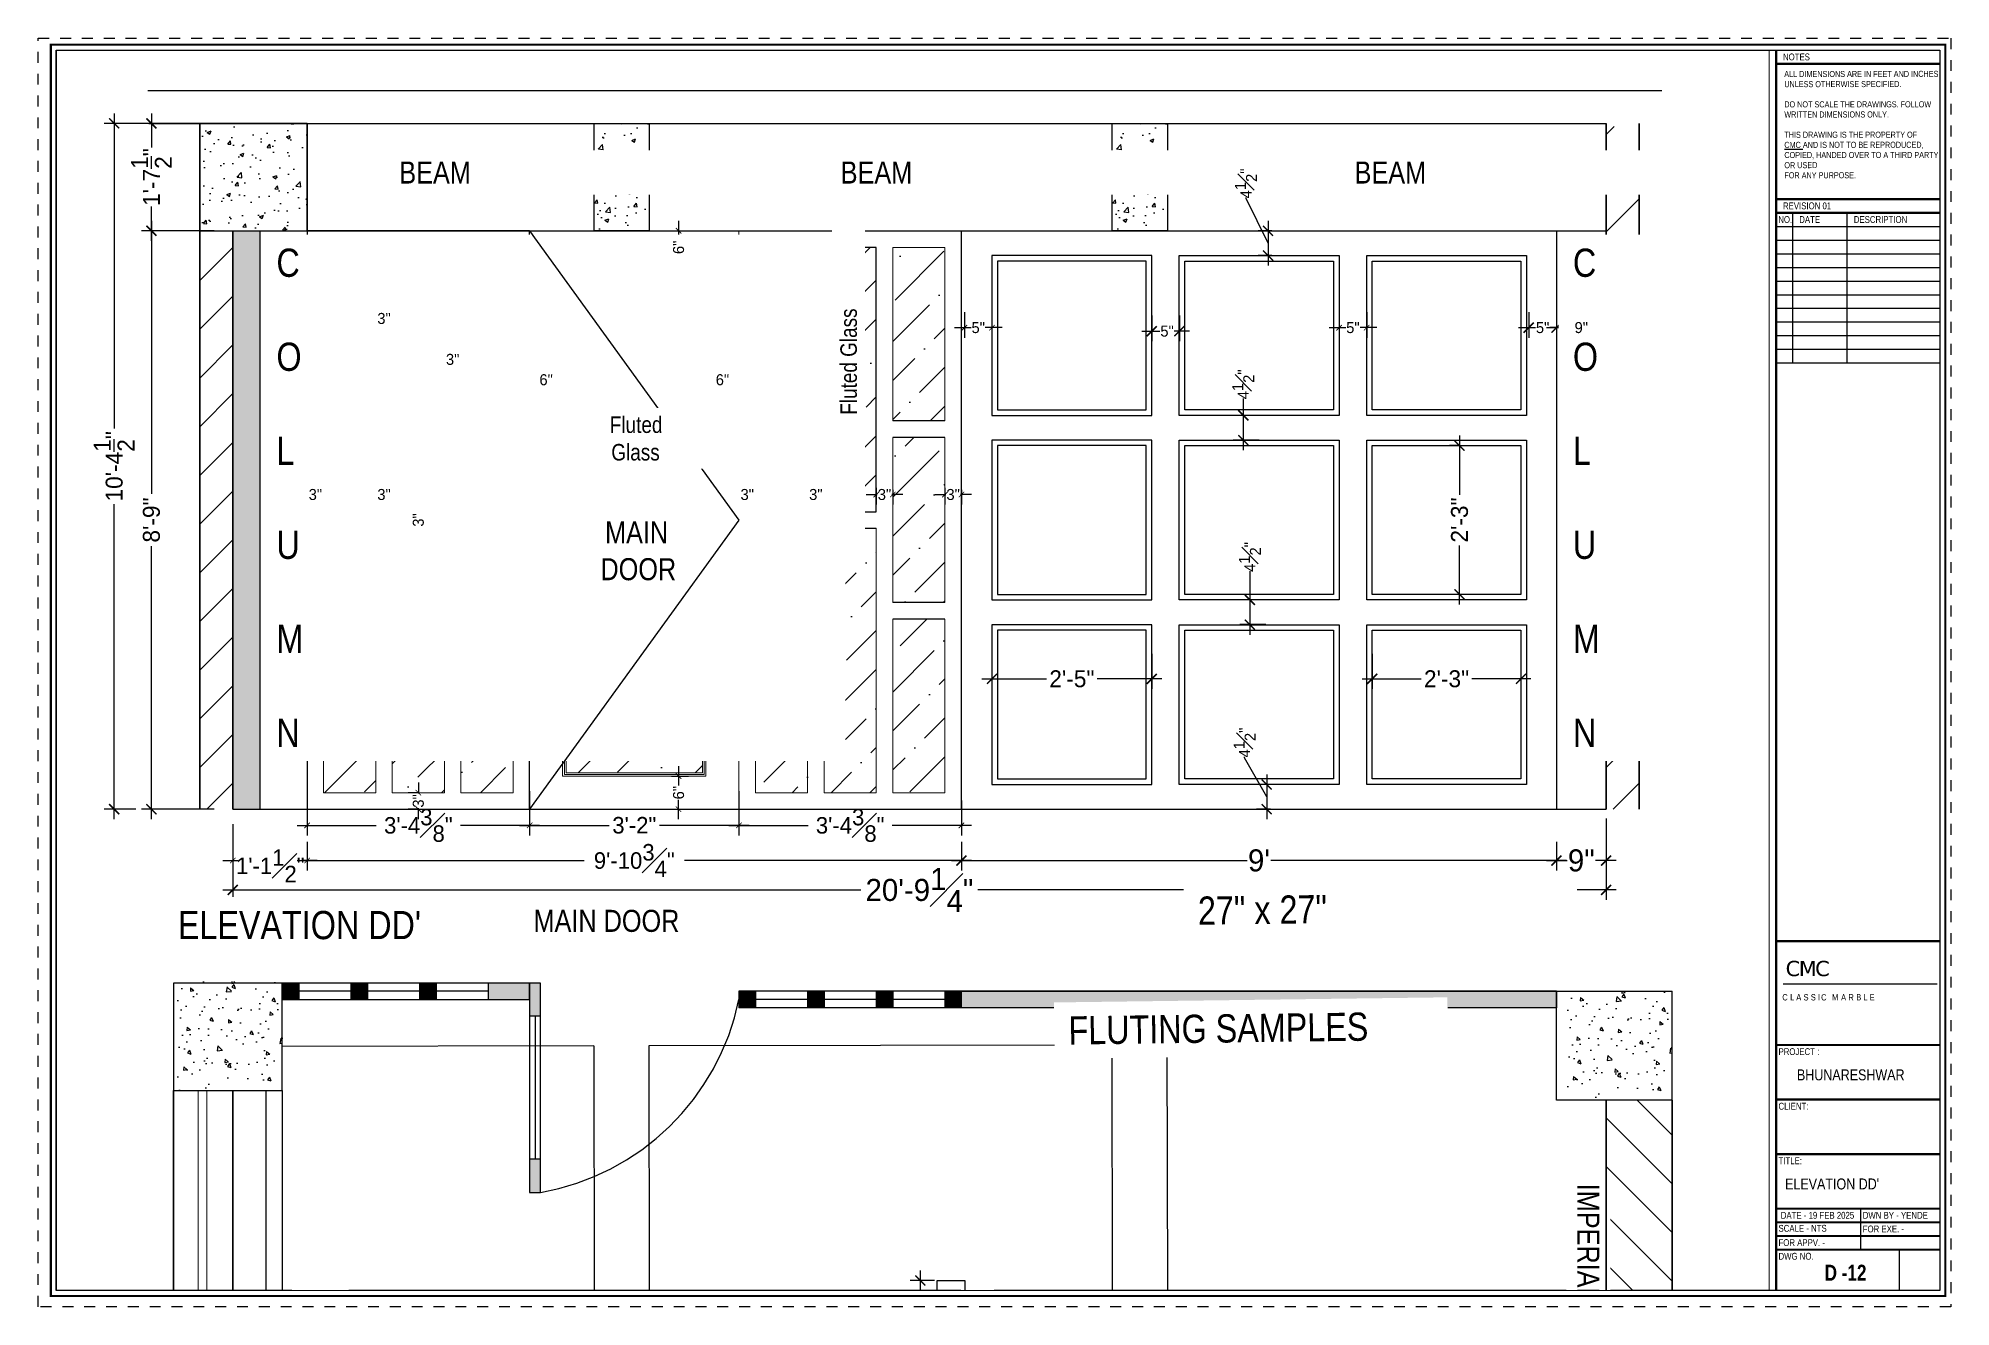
# Paper-space layout "ELEVATION DD'" of a CAD drawing. Header units: inches. Extents: x -0.6 to 16.9, y -0.1 to 11.6.
# The model-space entities are those that its viewports show. They can reach past a viewport. Long polylines and large blocks are cut down to what shows.
import ezdxf

# ---------------------------------------------------------------- set-up
doc = ezdxf.new("R2010")
doc.units = ezdxf.units.IN
doc.header["$LTSCALE"] = 0.05
doc.header["$MEASUREMENT"] = 0
doc.header["$PDMODE"] = 3
doc.header["$PDSIZE"] = -4
doc.linetypes.add('A2-XREF-115_FURN$0$HIDDEN', pattern=[0.375, 0.25, -0.125])
doc.linetypes.add('DASHED2', pattern=[0.375, 0.25, -0.125])
doc.layers.get('Defpoints').update_dxf_attribs({"linetype": 'DASHED2'})
for name, color, linetype in [('00 floor', 7, 'Continuous'), ('beam', 7, 'Continuous'), ('Civil Dimension - Text', 7, 'Continuous'), ('Furniture text & dimension', 7, 'Continuous'), ('glass', 162, 'Continuous'), ('HATCH', 251, 'Continuous'), ('Rk_Sheet Format text', 8, 'Continuous'), ('Sheet format', 1, 'Continuous'), ('slab', 7, 'Continuous'), ('text', 176, 'Continuous'), ('Vector Graphics', 7, 'Continuous')]:
    doc.layers.add(name, color=color, linetype=linetype)
doc.layers.add('FURNITURE', color=36, linetype='Continuous', lineweight=18)
doc.layers.add('WALL', color=7, linetype='Continuous', lineweight=35)
doc.layers.add('Nplot', color=3, linetype='Continuous', plot=False)
doc.styles.add('4MMOF3-8', font='ARIALN.TTF', dxfattribs={"height": 5.12})
doc.styles.add('9-128OF1-4', font='stylu.ttf')
doc.styles.add('W1', font='')
doc.styles.add('W2', font='ARIALN.TTF')
doc.styles.get('W1').set_extended_font_data('Arial Black', italic=True)
doc.dimstyles.new('DIM 1-4', dxfattribs={"dimtxt": 3.0792, "dimasz": 1.82, "dimexe": 1.82, "dimexo": 0, "dimgap": 0.09, "dimtad": 0, "dimzin": 0, "dimdsep": 46, "dimlunit": 4, "dimtxsty": '9-128OF1-4', "dimblk": 'ARCHTICK', "dimcen": 1.8125, "dimdle": 1.82, "dimclrd": 8, "dimclre": 8, "dimadec": 0, "dimazin": 0, "dimtfac": 1, "dimtofl": 0, "dimtmove": 0, "dimatfit": 3, "dimldrblk": 'OPEN90', "dimfxl": 1, "dimtolj": 1, "dimtzin": 0, "dimlwd": -1, "dimarcsym": 0})

psp = doc.layouts.new("ELEVATION DD'")

# ---------------------------------------------------------------- texts
at = {"layer": 'Rk_Sheet Format text', "color": 0, "attachment_point": 1, "rotation": 0.0497, "style": 'W2'}
for s, insert, char_height, width in [('NOTES', (15.352, 11.43), 0.0625, 1.42206), ('{\\C7;ALL DIMENSIONS ARE IN FEET AND INCHES UNLESS OTHERWISE SPECIFIED.\\P\\PDO NOT SCALE THE DRAWINGS. FOLLOW WRITTEN DIMENSIONS ONLY.\\P\\PTHIS DRAWING IS THE PROPERTY OF\\P\\LCMC \\lAND IS NOT TO BE REPRODUCED, COPIED, HANDED OVER TO A THIRD PARTY OR USED\\PFOR ANY PURPOSE.}', (15.364, 11.27), 0.05567, 1.4156), ('REVISION 01', (15.352, 10.065), 0.0625, 1.42206), ('NO.', (15.309, 9.94), 0.0625, 1.42206), ('DATE', (15.501, 9.94), 0.0625, 1.42206), ('DESCRIPTION', (16.001, 9.94), 0.0625, 1.42206), ('PROJECT :', (15.311, 2.314), 0.0625, 1.42206), ('BHUNARESHWAR', (15.48, 2.12), 0.1, 1.4771), ('CLIENT:', (15.311, 1.814), 0.0625, 1.42206), ('TITLE:', (15.311, 1.314), 0.0625, 1.42206), ("ELEVATION DD'", (15.371, 1.12), 0.1, 1.4771), ('DATE - 19 FEB 2025', (15.332, 0.814), 0.0625, 1.42206), ('DWN BY - YENDE', (16.083, 0.814), 0.0625, 1.42206), ('\\A1;SCALE - NTS', (15.311, 0.695), 0.0625, 1.42206), ('FOR APPV. - ', (15.311, 0.564), 0.0625, 1.42206), ('FOR EXE. - ', (16.083, 0.689), 0.0625, 1.42206), ('DWG NO.', (15.311, 0.439), 0.0625, 1.42206), ('{\\fImpact|b0|i0|c0|p34;D -12}', (15.734, 0.33), 0.14598, 2.07599)]:
    psp.add_mtext(s, dxfattribs=dict(at, insert=insert, char_height=char_height, width=width))
at = {"layer": 'Rk_Sheet Format text', "color": 0, "attachment_point": 1}
for s, insert, char_height, width, style in [('{\\fVerdana|b0|i0|c0|p34;\\T0.9;\\C7;CMC}', (15.376, 3.115), 0.14009, 1.36276, 'W1'), ('{\\T1.45;\\C7;CLASSIC MARBLE}', (15.346, 2.81), 0.05781, 2.47777, 'W2')]:
    psp.add_mtext(s, dxfattribs=dict(at, insert=insert, char_height=char_height, width=width, style=style))

msp = doc.modelspace()

# ---------------------------------------------------------------- texts
at = {"layer": 'text', "ltscale": 50, "attachment_point": 4, "rotation": 270, "style": '4MMOF3-8', "bg_fill": 2}
for s, insert, char_height, width in [('\\pi38.21527;TV UNIT PANEL', (-63356.8705, -3439.7606), 3, 101.801618), ('\\pi4.23315;TERRAZZO DISPLAY', (-63476.1723, -3467.1298), 5.12, 66.281096)]:
    msp.add_mtext(s, dxfattribs=dict(at, insert=insert, char_height=char_height, width=width))

# ---------------------------------------------------------------- blocks, each defined once
blk = doc.blocks.new('_ArchTick')
at = {"color": 0, "const_width": 0.15}
blk.add_lwpolyline([(-0.5, -0.5), (0.5, 0.5)], dxfattribs=at)
blk = doc.blocks.new('*D245')
at = {"layer": 'Civil Dimension - Text', "color": 8, "lineweight": -2, "ltscale": 50, "transparency": 16777216}
for p, q in [((-63364.68, -3466.92), (-63369.06, -3466.92)), ((-63364.68, -3514.92), (-63369.06, -3514.92))]:
    blk.add_line(p, q, dxfattribs=at)
at = {"layer": 'Civil Dimension - Text', "color": 8, "ltscale": 50, "transparency": 16777216}
for p, q in [((-63367.24, -3465.1), (-63367.24, -3488.66)), ((-63367.24, -3516.74), (-63367.24, -3493.18))]:
    blk.add_line(p, q, dxfattribs=at)
at = {"layer": 'Defpoints', "color": 0, "ltscale": 50, "transparency": 16777216}
for p in [(-63364.68, -3466.92), (-63367.24, -3514.92), (-63364.68, -3514.92)]:
    blk.add_point(p, dxfattribs=at)
at = {"layer": 'Civil Dimension - Text', "color": 8, "ltscale": 50, "transparency": 16777216, "xscale": 1.82, "yscale": 1.82, "zscale": 1.82}
for p, rotation in [((-63367.24, -3466.92), 90), ((-63367.24, -3514.92), 270)]:
    blk.add_blockref('_ArchTick', p, dxfattribs=dict(at, rotation=rotation))
at = {"layer": 'Civil Dimension - Text', "color": 0, "ltscale": 50, "transparency": 16777216, "insert": (-63367.24, -3490.92), "char_height": 4, "attachment_point": 5, "rotation": 90, "style": '9-128OF1-4'}
blk.add_mtext("\\A1;4'", dxfattribs=at)
blk = doc.blocks.new('_Open90')
at = {"color": 0, "linetype": 'ByBlock', "lineweight": -2}
for p, q in [((0, 0), (-1, 0)), ((-0.5, 0.5), (0, 0)), ((0, 0), (-0.5, -0.5))]:
    blk.add_line(p, q, dxfattribs=at)
blk = doc.blocks.new('*D246')
at = {"layer": 'Civil Dimension - Text', "color": 8, "lineweight": -2, "ltscale": 50, "transparency": 16777216}
for p, q in [((-63354.23, -3353.16), (-63354.23, -3359.52)), ((-63325.23, -3353.16), (-63325.23, -3359.52))]:
    blk.add_line(p, q, dxfattribs=at)
at = {"layer": 'Civil Dimension - Text', "color": 8, "ltscale": 50, "transparency": 16777216}
for p, q in [((-63356.05, -3357.7), (-63344.34, -3357.7)), ((-63323.41, -3357.7), (-63335.13, -3357.7))]:
    blk.add_line(p, q, dxfattribs=at)
at = {"layer": 'Defpoints', "color": 0, "ltscale": 50, "transparency": 16777216}
for p in [(-63354.23, -3353.16), (-63325.23, -3353.16), (-63354.23, -3357.7)]:
    blk.add_point(p, dxfattribs=at)
at = {"layer": 'Civil Dimension - Text', "color": 8, "ltscale": 50, "transparency": 16777216, "xscale": 1.82, "yscale": 1.82, "zscale": 1.82, "rotation": 180}
blk.add_blockref('_ArchTick', (-63354.23, -3357.7), dxfattribs=at)
at = {"layer": 'Civil Dimension - Text', "color": 8, "ltscale": 50, "transparency": 16777216, "xscale": 1.82, "yscale": 1.82, "zscale": 1.82}
blk.add_blockref('_ArchTick', (-63325.23, -3357.7), dxfattribs=at)
at = {"layer": 'Civil Dimension - Text', "color": 0, "ltscale": 50, "transparency": 16777216, "insert": (-63339.73, -3357.7), "char_height": 3.079, "attachment_point": 5, "style": '9-128OF1-4'}
blk.add_mtext('\\A1;2\'-5"', dxfattribs=at)
blk = doc.blocks.new('*D247')
at = {"layer": 'Civil Dimension - Text', "color": 8, "lineweight": -2, "ltscale": 50, "transparency": 16777216}
for p, q in [((-63285.23, -3353.16), (-63285.23, -3359.52)), ((-63258.23, -3353.16), (-63258.23, -3359.52))]:
    blk.add_line(p, q, dxfattribs=at)
at = {"layer": 'Civil Dimension - Text', "color": 8, "ltscale": 50, "transparency": 16777216}
for p, q in [((-63287.05, -3357.7), (-63276.34, -3357.7)), ((-63256.41, -3357.7), (-63267.13, -3357.7))]:
    blk.add_line(p, q, dxfattribs=at)
at = {"layer": 'Defpoints', "color": 0, "ltscale": 50, "transparency": 16777216}
for p in [(-63285.23, -3353.16), (-63258.23, -3353.16), (-63258.23, -3357.7)]:
    blk.add_point(p, dxfattribs=at)
at = {"layer": 'Civil Dimension - Text', "color": 8, "ltscale": 50, "transparency": 16777216, "xscale": 1.82, "yscale": 1.82, "zscale": 1.82, "rotation": 180}
blk.add_blockref('_ArchTick', (-63285.23, -3357.7), dxfattribs=at)
at = {"layer": 'Civil Dimension - Text', "color": 8, "ltscale": 50, "transparency": 16777216, "xscale": 1.82, "yscale": 1.82, "zscale": 1.82}
blk.add_blockref('_ArchTick', (-63258.23, -3357.7), dxfattribs=at)
at = {"layer": 'Civil Dimension - Text', "color": 0, "ltscale": 50, "transparency": 16777216, "insert": (-63271.73, -3357.7), "char_height": 3.079, "attachment_point": 5, "style": '9-128OF1-4'}
blk.add_mtext('\\A1;2\'-3"', dxfattribs=at)
blk = doc.blocks.new('*D248')
at = {"layer": 'Civil Dimension - Text', "color": 8, "lineweight": -2, "ltscale": 50, "transparency": 16777216}
for p, q in [((-63325.23, -3291.73), (-63325.23, -3296.4)), ((-63320.23, -3291.73), (-63320.23, -3296.4))]:
    blk.add_line(p, q, dxfattribs=at)
at = {"layer": 'Civil Dimension - Text', "color": 8, "ltscale": 50, "transparency": 16777216}
for p, q in [((-63327.05, -3294.58), (-63323.75, -3294.58)), ((-63318.41, -3294.58), (-63321.16, -3294.58))]:
    blk.add_line(p, q, dxfattribs=at)
at = {"layer": 'Defpoints', "color": 0, "ltscale": 50, "transparency": 16777216}
for p in [(-63325.23, -3291.73), (-63320.23, -3291.73), (-63320.23, -3294.58)]:
    blk.add_point(p, dxfattribs=at)
at = {"layer": 'Civil Dimension - Text', "color": 8, "ltscale": 50, "transparency": 16777216, "xscale": 1.82, "yscale": 1.82, "zscale": 1.82, "rotation": 180}
blk.add_blockref('_ArchTick', (-63325.23, -3294.58), dxfattribs=at)
at = {"layer": 'Civil Dimension - Text', "color": 8, "ltscale": 50, "transparency": 16777216, "xscale": 1.82, "yscale": 1.82, "zscale": 1.82}
blk.add_blockref('_ArchTick', (-63320.23, -3294.58), dxfattribs=at)
at = {"layer": 'Civil Dimension - Text', "color": 0, "ltscale": 50, "transparency": 16777216, "insert": (-63322.46, -3294.58), "char_height": 2, "attachment_point": 5, "style": '9-128OF1-4'}
blk.add_mtext('\\A1;5"', dxfattribs=at)
blk = doc.blocks.new('*D249')
at = {"layer": 'Civil Dimension - Text', "color": 8, "ltscale": 50, "transparency": 16777216}
for p, q in [((-63293.05, -3293.94), (-63290.02, -3293.94)), ((-63284.41, -3293.94), (-63287.44, -3293.94))]:
    blk.add_line(p, q, dxfattribs=at)
at = {"layer": 'Civil Dimension - Text', "color": 8, "lineweight": -2, "ltscale": 50, "transparency": 16777216}
for p, q in [((-63291.23, -3291.1), (-63291.23, -3295.76)), ((-63286.23, -3291.1), (-63286.23, -3295.76))]:
    blk.add_line(p, q, dxfattribs=at)
at = {"layer": 'Defpoints', "color": 0, "ltscale": 50, "transparency": 16777216}
for p in [(-63291.23, -3291.1), (-63291.23, -3293.94), (-63286.23, -3291.1)]:
    blk.add_point(p, dxfattribs=at)
at = {"layer": 'Civil Dimension - Text', "color": 8, "ltscale": 50, "transparency": 16777216, "rotation": 180}
blk.add_blockref('_ArchTick', (-63291.23, -3293.94), dxfattribs=at)
at = {"layer": 'Civil Dimension - Text', "color": 8, "ltscale": 50, "transparency": 16777216}
blk.add_blockref('_ArchTick', (-63286.23, -3293.94), dxfattribs=at)
at = {"layer": 'Civil Dimension - Text', "color": 0, "ltscale": 50, "transparency": 16777216, "insert": (-63288.73, -3293.94), "char_height": 2, "attachment_point": 5, "style": '9-128OF1-4'}
blk.add_mtext('\\A1;5"', dxfattribs=at)
blk = doc.blocks.new('*D250')
at = {"layer": 'Civil Dimension - Text', "color": 8, "ltscale": 50, "transparency": 16777216}
for p, q in [((-63253.6, -3293.94), (-63248.6, -3293.94)), ((-63240.96, -3293.94), (-63245.96, -3293.94))]:
    blk.add_line(p, q, dxfattribs=at)
at = {"layer": 'Civil Dimension - Text', "color": 8, "lineweight": -2, "ltscale": 50, "transparency": 16777216}
for p, q in [((-63251.78, -3290.67), (-63251.78, -3295.76)), ((-63242.78, -3291.1), (-63242.78, -3295.76))]:
    blk.add_line(p, q, dxfattribs=at)
at = {"layer": 'Defpoints', "color": 0, "ltscale": 50, "transparency": 16777216}
for p in [(-63251.78, -3290.67), (-63251.78, -3293.94), (-63242.78, -3291.1)]:
    blk.add_point(p, dxfattribs=at)
at = {"layer": 'Civil Dimension - Text', "color": 8, "ltscale": 50, "transparency": 16777216, "xscale": 1.82, "yscale": 1.82, "zscale": 1.82, "rotation": 180}
blk.add_blockref('_ArchTick', (-63251.78, -3293.94), dxfattribs=at)
at = {"layer": 'Civil Dimension - Text', "color": 8, "ltscale": 50, "transparency": 16777216, "xscale": 1.82, "yscale": 1.82, "zscale": 1.82}
blk.add_blockref('_ArchTick', (-63242.78, -3293.94), dxfattribs=at)
at = {"layer": 'Civil Dimension - Text', "color": 0, "ltscale": 50, "transparency": 16777216, "insert": (-63247.28, -3293.94), "char_height": 2, "attachment_point": 5, "style": '9-128OF1-4'}
blk.add_mtext('\\A1;9"', dxfattribs=at)
blk = doc.blocks.new('*D251')
at = {"layer": 'Civil Dimension - Text', "color": 8, "ltscale": 50, "transparency": 16777216}
for p, q in [((-63308.62, -3306.81), (-63308.62, -3309.86)), ((-63308.62, -3308.04), (-63308.62, -3316.18))]:
    blk.add_line(p, q, dxfattribs=at)
at = {"layer": 'Civil Dimension - Text', "color": 8, "lineweight": -2, "ltscale": 50, "transparency": 16777216}
for p, q in [((-63305.73, -3309.86), (-63310.44, -3309.86)), ((-63305.73, -3314.36), (-63310.44, -3314.36))]:
    blk.add_line(p, q, dxfattribs=at)
at = {"layer": 'Defpoints', "color": 0, "ltscale": 50, "transparency": 16777216}
for p in [(-63305.73, -3309.86), (-63308.62, -3314.36), (-63305.73, -3314.36)]:
    blk.add_point(p, dxfattribs=at)
at = {"layer": 'Civil Dimension - Text', "color": 8, "ltscale": 50, "transparency": 16777216, "xscale": 1.82, "yscale": 1.82, "zscale": 1.82}
for p, rotation in [((-63308.62, -3309.86), 90), ((-63308.62, -3314.36), 270)]:
    blk.add_blockref('_ArchTick', p, dxfattribs=dict(at, rotation=rotation))
at = {"layer": 'Civil Dimension - Text', "color": 0, "ltscale": 50, "transparency": 16777216, "insert": (-63308.62, -3304.23), "char_height": 2, "attachment_point": 5, "rotation": 90, "style": '9-128OF1-4'}
blk.add_mtext('\\A1;4{\\H1x;\\S1#2;}"', dxfattribs=at)
blk = doc.blocks.new('*D252')
at = {"layer": 'Civil Dimension - Text', "color": 8, "ltscale": 50, "transparency": 16777216}
for p, q in [((-63307.42, -3338.15), (-63307.42, -3343.36)), ((-63307.42, -3341.54), (-63307.42, -3349.68))]:
    blk.add_line(p, q, dxfattribs=at)
at = {"layer": 'Civil Dimension - Text', "color": 8, "lineweight": -2, "ltscale": 50, "transparency": 16777216}
for p, q in [((-63304.53, -3343.36), (-63309.24, -3343.36)), ((-63304.53, -3347.86), (-63309.24, -3347.86))]:
    blk.add_line(p, q, dxfattribs=at)
at = {"layer": 'Defpoints', "color": 0, "ltscale": 50, "transparency": 16777216}
for p in [(-63304.53, -3343.36), (-63307.42, -3347.86), (-63304.53, -3347.86)]:
    blk.add_point(p, dxfattribs=at)
at = {"layer": 'Civil Dimension - Text', "color": 8, "ltscale": 50, "transparency": 16777216, "xscale": 1.82, "yscale": 1.82, "zscale": 1.82}
for p, rotation in [((-63307.42, -3343.36), 90), ((-63307.42, -3347.86), 270)]:
    blk.add_blockref('_ArchTick', p, dxfattribs=dict(at, rotation=rotation))
at = {"layer": 'Civil Dimension - Text', "color": 0, "ltscale": 50, "transparency": 16777216, "insert": (-63307.42, -3335.57), "char_height": 2, "attachment_point": 5, "rotation": 90, "style": '9-128OF1-4'}
blk.add_mtext('\\A1;4{\\H1x;\\S1#2;}"', dxfattribs=at)
blk = doc.blocks.new('*D253')
at = {"layer": 'Civil Dimension - Text', "color": 8, "ltscale": 50, "transparency": 16777216}
for p, q in [((-63308.13, -3270.52), (-63308.13, -3270.34)), ((-63304.13, -3278.61), (-63308.13, -3270.52)), ((-63304.13, -3274.54), (-63304.13, -3282.68))]:
    blk.add_line(p, q, dxfattribs=at)
at = {"layer": 'Civil Dimension - Text', "color": 8, "lineweight": -2, "ltscale": 50, "transparency": 16777216}
for p, q in [((-63303.42, -3276.36), (-63305.95, -3276.36)), ((-63303.42, -3280.86), (-63305.95, -3280.86))]:
    blk.add_line(p, q, dxfattribs=at)
at = {"layer": 'Defpoints', "color": 0, "ltscale": 50, "transparency": 16777216}
for p in [(-63303.42, -3276.36), (-63304.13, -3280.86), (-63303.42, -3280.86)]:
    blk.add_point(p, dxfattribs=at)
at = {"layer": 'Civil Dimension - Text', "color": 8, "ltscale": 50, "transparency": 16777216, "xscale": 1.82, "yscale": 1.82, "zscale": 1.82}
for p, rotation in [((-63304.13, -3276.36), 90), ((-63304.13, -3280.86), 270)]:
    blk.add_blockref('_ArchTick', p, dxfattribs=dict(at, rotation=rotation))
at = {"layer": 'Civil Dimension - Text', "color": 0, "ltscale": 50, "transparency": 16777216, "insert": (-63308.13, -3267.76), "char_height": 2, "attachment_point": 5, "rotation": 90, "style": '9-128OF1-4'}
blk.add_mtext('\\A1;4{\\H1x;\\S1#2;}"', dxfattribs=at)
blk = doc.blocks.new('*D254')
at = {"layer": 'Civil Dimension - Text', "color": 8, "ltscale": 50, "transparency": 16777216}
for p, q in [((-63308.38, -3372.02), (-63308.38, -3371.84)), ((-63304.38, -3379.11), (-63308.38, -3372.02)), ((-63304.38, -3375.04), (-63304.38, -3383.18))]:
    blk.add_line(p, q, dxfattribs=at)
at = {"layer": 'Civil Dimension - Text', "color": 8, "lineweight": -2, "ltscale": 50, "transparency": 16777216}
for p, q in [((-63303.67, -3376.86), (-63306.2, -3376.86)), ((-63303.67, -3381.36), (-63306.2, -3381.36))]:
    blk.add_line(p, q, dxfattribs=at)
at = {"layer": 'Defpoints', "color": 0, "ltscale": 50, "transparency": 16777216}
for p in [(-63303.67, -3376.86), (-63304.38, -3381.36), (-63303.67, -3381.36)]:
    blk.add_point(p, dxfattribs=at)
at = {"layer": 'Civil Dimension - Text', "color": 8, "ltscale": 50, "transparency": 16777216, "xscale": 1.82, "yscale": 1.82, "zscale": 1.82}
for p, rotation in [((-63304.38, -3376.86), 90), ((-63304.38, -3381.36), 270)]:
    blk.add_blockref('_ArchTick', p, dxfattribs=dict(at, rotation=rotation))
at = {"layer": 'Civil Dimension - Text', "color": 0, "ltscale": 50, "transparency": 16777216, "insert": (-63308.38, -3369.26), "char_height": 2, "attachment_point": 5, "rotation": 90, "style": '9-128OF1-4'}
blk.add_mtext('\\A1;4{\\H1x;\\S1#2;}"', dxfattribs=at)
blk = doc.blocks.new('*D255')
at = {"layer": 'Civil Dimension - Text', "color": 8, "lineweight": -2, "ltscale": 50, "transparency": 16777216}
for p, q in [((-63495.4, -3276.36), (-63508.6, -3276.36)), ((-63495.4, -3381.36), (-63508.6, -3381.36))]:
    blk.add_line(p, q, dxfattribs=at)
at = {"layer": 'Civil Dimension - Text', "color": 8, "ltscale": 50, "transparency": 16777216}
for p, q in [((-63506.78, -3274.54), (-63506.78, -3324.13)), ((-63506.78, -3383.18), (-63506.78, -3333.6))]:
    blk.add_line(p, q, dxfattribs=at)
at = {"layer": 'Defpoints', "color": 0, "ltscale": 50, "transparency": 16777216}
for p in [(-63495.4, -3276.36), (-63506.78, -3381.36), (-63495.4, -3381.36)]:
    blk.add_point(p, dxfattribs=at)
at = {"layer": 'Civil Dimension - Text', "color": 8, "ltscale": 50, "transparency": 16777216, "xscale": 1.82, "yscale": 1.82, "zscale": 1.82}
for p, rotation in [((-63506.78, -3276.36), 90), ((-63506.78, -3381.36), 270)]:
    blk.add_blockref('_ArchTick', p, dxfattribs=dict(at, rotation=rotation))
at = {"layer": 'Civil Dimension - Text', "color": 0, "ltscale": 50, "transparency": 16777216, "insert": (-63506.78, -3328.86), "char_height": 3.079, "attachment_point": 5, "rotation": 90, "style": '9-128OF1-4'}
blk.add_mtext('\\A1;8\'-9"', dxfattribs=at)
blk = doc.blocks.new('*D256')
at = {"layer": 'Civil Dimension - Text', "color": 8, "ltscale": 50, "transparency": 16777216}
for p, q in [((-63506.78, -3255.04), (-63506.78, -3261.25)), ((-63506.78, -3278.18), (-63506.78, -3271.97))]:
    blk.add_line(p, q, dxfattribs=at)
at = {"layer": 'Civil Dimension - Text', "color": 8, "lineweight": -2, "ltscale": 50, "transparency": 16777216}
for p, q in [((-63495.4, -3256.86), (-63508.6, -3256.86)), ((-63495.4, -3276.36), (-63508.6, -3276.36))]:
    blk.add_line(p, q, dxfattribs=at)
at = {"layer": 'Defpoints', "color": 0, "ltscale": 50, "transparency": 16777216}
for p in [(-63506.78, -3256.86), (-63495.4, -3256.86), (-63495.4, -3276.36)]:
    blk.add_point(p, dxfattribs=at)
at = {"layer": 'Civil Dimension - Text', "color": 8, "ltscale": 50, "transparency": 16777216, "xscale": 1.82, "yscale": 1.82, "zscale": 1.82}
for p, rotation in [((-63506.78, -3256.86), 90), ((-63506.78, -3276.36), 270)]:
    blk.add_blockref('_ArchTick', p, dxfattribs=dict(at, rotation=rotation))
at = {"layer": 'Civil Dimension - Text', "color": 0, "ltscale": 50, "transparency": 16777216, "insert": (-63506.78, -3266.61), "char_height": 3.0792, "attachment_point": 5, "rotation": 90, "style": '9-128OF1-4'}
blk.add_mtext('\\A1;1\'-7{\\H1x;\\S1/2;}"', dxfattribs=at)
blk = doc.blocks.new('*D257')
at = {"layer": 'Civil Dimension - Text', "color": 8, "lineweight": -2, "ltscale": 50, "transparency": 16777216}
for p, q in [((-63492.03, -3387.28), (-63492.03, -3392.5)), ((-63478.53, -3387.28), (-63478.53, -3392.5))]:
    blk.add_line(p, q, dxfattribs=at)
at = {"layer": 'Civil Dimension - Text', "color": 8, "ltscale": 50, "transparency": 16777216}
for p, q in [((-63493.85, -3390.68), (-63491.08, -3390.68)), ((-63476.71, -3390.68), (-63479.34, -3390.68))]:
    blk.add_line(p, q, dxfattribs=at)
at = {"layer": 'Defpoints', "color": 0, "ltscale": 50, "transparency": 16777216}
for p in [(-63492.03, -3387.28), (-63478.53, -3387.28), (-63492.03, -3390.68)]:
    blk.add_point(p, dxfattribs=at)
at = {"layer": 'Civil Dimension - Text', "color": 8, "ltscale": 50, "transparency": 16777216, "rotation": 180}
blk.add_blockref('_ArchTick', (-63492.03, -3390.68), dxfattribs=at)
at = {"layer": 'Civil Dimension - Text', "color": 8, "ltscale": 50, "transparency": 16777216}
blk.add_blockref('_ArchTick', (-63478.53, -3390.68), dxfattribs=at)
at = {"layer": 'Civil Dimension - Text', "color": 0, "ltscale": 50, "transparency": 16777216, "insert": (-63485.21, -3391.64), "char_height": 3, "attachment_point": 5, "style": '9-128OF1-4'}
blk.add_mtext('\\A1;1\'-1{\\H1x;\\S1#2;}"', dxfattribs=at)
blk = doc.blocks.new('*D258')
at = {"layer": 'Defpoints', "color": 0, "ltscale": 50, "transparency": 16777216}
for p in [(-63359.78, -3387.28), (-63251.78, -3387.28), (-63251.78, -3390.68)]:
    blk.add_point(p, dxfattribs=at)
at = {"layer": 'HATCH', "color": 8, "lineweight": -2, "ltscale": 50, "transparency": 16777216}
for p, q in [((-63359.78, -3387.28), (-63359.78, -3392.5)), ((-63251.78, -3387.28), (-63251.78, -3392.5))]:
    blk.add_line(p, q, dxfattribs=at)
at = {"layer": 'HATCH', "color": 8, "ltscale": 50, "transparency": 16777216}
for p, q in [((-63361.6, -3390.68), (-63307.95, -3390.68)), ((-63249.96, -3390.68), (-63303.61, -3390.68))]:
    blk.add_line(p, q, dxfattribs=at)
at = {"layer": 'HATCH', "color": 8, "ltscale": 50, "transparency": 16777216, "xscale": 1.82, "yscale": 1.82, "zscale": 1.82, "rotation": 180}
blk.add_blockref('_ArchTick', (-63359.78, -3390.68), dxfattribs=at)
at = {"layer": 'HATCH', "color": 8, "ltscale": 50, "transparency": 16777216, "xscale": 1.82, "yscale": 1.82, "zscale": 1.82}
blk.add_blockref('_ArchTick', (-63251.78, -3390.68), dxfattribs=at)
at = {"layer": 'HATCH', "color": 0, "ltscale": 50, "transparency": 16777216, "insert": (-63305.78, -3390.68), "char_height": 4, "attachment_point": 5, "style": '9-128OF1-4'}
blk.add_mtext("\\A1;9'", dxfattribs=at)
blk = doc.blocks.new('*D259')
at = {"layer": 'Civil Dimension - Text', "color": 8, "ltscale": 50, "transparency": 16777216}
for p, q in [((-63269.37, -3313.54), (-63269.37, -3324.26)), ((-63269.37, -3344.18), (-63269.37, -3333.47))]:
    blk.add_line(p, q, dxfattribs=at)
at = {"layer": 'Civil Dimension - Text', "color": 8, "lineweight": -2, "ltscale": 50, "transparency": 16777216}
for p, q in [((-63269.37, -3315.36), (-63271.19, -3315.36)), ((-63269.37, -3342.36), (-63271.19, -3342.36))]:
    blk.add_line(p, q, dxfattribs=at)
at = {"layer": 'Defpoints', "color": 0, "ltscale": 50, "transparency": 16777216}
for p in [(-63269.37, -3315.36), (-63269.37, -3342.36), (-63269.37, -3342.36)]:
    blk.add_point(p, dxfattribs=at)
at = {"layer": 'Civil Dimension - Text', "color": 8, "ltscale": 50, "transparency": 16777216, "xscale": 1.82, "yscale": 1.82, "zscale": 1.82}
for p, rotation in [((-63269.37, -3315.36), 90), ((-63269.37, -3342.36), 270)]:
    blk.add_blockref('_ArchTick', p, dxfattribs=dict(at, rotation=rotation))
at = {"layer": 'Civil Dimension - Text', "color": 0, "ltscale": 50, "transparency": 16777216, "insert": (-63269.37, -3328.86), "char_height": 3.079, "attachment_point": 5, "rotation": 90, "style": '9-128OF1-4'}
blk.add_mtext('\\A1;2\'-3"', dxfattribs=at)
blk = doc.blocks.new('*D260')
at = {"layer": 'Civil Dimension - Text', "color": 8, "lineweight": -2, "ltscale": 50, "transparency": 16777216}
for p, q in [((-63492.03, -3384.05), (-63492.03, -3397.84)), ((-63242.78, -3383.05), (-63242.78, -3397.84))]:
    blk.add_line(p, q, dxfattribs=at)
at = {"layer": 'Civil Dimension - Text', "color": 8, "ltscale": 50, "transparency": 16777216}
for p, q in [((-63493.85, -3396.02), (-63378.03, -3396.02)), ((-63240.96, -3396.02), (-63356.78, -3396.02))]:
    blk.add_line(p, q, dxfattribs=at)
at = {"layer": 'Defpoints', "color": 0, "ltscale": 50, "transparency": 16777216}
for p in [(-63492.03, -3384.05), (-63242.78, -3383.05), (-63242.78, -3396.02)]:
    blk.add_point(p, dxfattribs=at)
at = {"layer": 'Civil Dimension - Text', "color": 8, "ltscale": 50, "transparency": 16777216, "xscale": 1.82, "yscale": 1.82, "zscale": 1.82, "rotation": 180}
blk.add_blockref('_ArchTick', (-63492.03, -3396.02), dxfattribs=at)
at = {"layer": 'Civil Dimension - Text', "color": 8, "ltscale": 50, "transparency": 16777216, "xscale": 1.82, "yscale": 1.82, "zscale": 1.82}
blk.add_blockref('_ArchTick', (-63242.78, -3396.02), dxfattribs=at)
at = {"layer": 'Civil Dimension - Text', "color": 0, "ltscale": 50, "transparency": 16777216, "insert": (-63367.4, -3396.02), "char_height": 4, "attachment_point": 5, "style": '9-128OF1-4'}
blk.add_mtext('\\A1;20\'-9{\\H1x;\\S1#4;}"', dxfattribs=at)
blk = doc.blocks.new('*D332')
at = {"layer": 'Civil Dimension - Text', "color": 8, "lineweight": -2, "ltscale": 50, "transparency": 16777216}
for p, q in [((-63478.53, -3387.28), (-63478.53, -3392.5)), ((-63359.78, -3387.28), (-63359.78, -3392.5))]:
    blk.add_line(p, q, dxfattribs=at)
at = {"layer": 'Civil Dimension - Text', "color": 8, "ltscale": 50, "transparency": 16777216}
for p, q in [((-63480.35, -3390.68), (-63428.25, -3390.68)), ((-63357.96, -3390.68), (-63410.06, -3390.68))]:
    blk.add_line(p, q, dxfattribs=at)
at = {"layer": 'Defpoints', "color": 0, "ltscale": 50, "transparency": 16777216}
for p in [(-63478.53, -3387.28), (-63359.78, -3387.28), (-63359.78, -3390.68)]:
    blk.add_point(p, dxfattribs=at)
at = {"layer": 'Civil Dimension - Text', "color": 8, "ltscale": 50, "transparency": 16777216, "rotation": 180}
blk.add_blockref('_ArchTick', (-63478.53, -3390.68), dxfattribs=at)
at = {"layer": 'Civil Dimension - Text', "color": 8, "ltscale": 50, "transparency": 16777216}
blk.add_blockref('_ArchTick', (-63359.78, -3390.68), dxfattribs=at)
at = {"layer": 'Civil Dimension - Text', "color": 0, "ltscale": 50, "transparency": 16777216, "insert": (-63419.15, -3390.68), "char_height": 3, "attachment_point": 5, "style": '9-128OF1-4'}
blk.add_mtext('\\A1;9\'-10{\\H1x;\\S3#4;}"', dxfattribs=at)
blk = doc.blocks.new('*D333')
at = {"layer": 'Defpoints', "color": 0, "ltscale": 50, "transparency": 16777216}
for p in [(-63251.78, -3387.28), (-63242.78, -3387.28), (-63242.78, -3390.68)]:
    blk.add_point(p, dxfattribs=at)
at = {"layer": 'HATCH', "color": 8, "lineweight": -2, "ltscale": 50, "transparency": 16777216}
for p, q in [((-63251.78, -3387.28), (-63251.78, -3392.5)), ((-63242.78, -3387.28), (-63242.78, -3392.5))]:
    blk.add_line(p, q, dxfattribs=at)
at = {"layer": 'HATCH', "color": 8, "ltscale": 50, "transparency": 16777216}
for p, q in [((-63253.6, -3390.68), (-63249.84, -3390.68)), ((-63240.96, -3390.68), (-63244.72, -3390.68))]:
    blk.add_line(p, q, dxfattribs=at)
at = {"layer": 'HATCH', "color": 8, "ltscale": 50, "transparency": 16777216, "xscale": 1.82, "yscale": 1.82, "zscale": 1.82, "rotation": 180}
blk.add_blockref('_ArchTick', (-63251.78, -3390.68), dxfattribs=at)
at = {"layer": 'HATCH', "color": 8, "ltscale": 50, "transparency": 16777216, "xscale": 1.82, "yscale": 1.82, "zscale": 1.82}
blk.add_blockref('_ArchTick', (-63242.78, -3390.68), dxfattribs=at)
at = {"layer": 'HATCH', "color": 0, "ltscale": 50, "transparency": 16777216, "insert": (-63247.28, -3390.68), "char_height": 4, "attachment_point": 5, "style": '9-128OF1-4'}
blk.add_mtext('\\A1;9"', dxfattribs=at)
blk = doc.blocks.new('*D334')
at = {"layer": 'Civil Dimension - Text', "color": 8, "ltscale": 50, "transparency": 16777216}
for p, q in [((-63258.65, -3293.94), (-63255.6, -3293.94)), ((-63249.96, -3293.94), (-63253.01, -3293.94))]:
    blk.add_line(p, q, dxfattribs=at)
at = {"layer": 'Civil Dimension - Text', "color": 8, "lineweight": -2, "ltscale": 50, "transparency": 16777216}
for p, q in [((-63256.83, -3291.1), (-63256.83, -3295.76)), ((-63251.78, -3291.1), (-63251.78, -3295.76))]:
    blk.add_line(p, q, dxfattribs=at)
at = {"layer": 'Defpoints', "color": 0, "ltscale": 50, "transparency": 16777216}
for p in [(-63256.83, -3291.1), (-63256.83, -3293.94), (-63251.78, -3291.1)]:
    blk.add_point(p, dxfattribs=at)
at = {"layer": 'Civil Dimension - Text', "color": 8, "ltscale": 50, "transparency": 16777216, "xscale": 1.82, "yscale": 1.82, "zscale": 1.82, "rotation": 180}
blk.add_blockref('_ArchTick', (-63256.83, -3293.94), dxfattribs=at)
at = {"layer": 'Civil Dimension - Text', "color": 8, "ltscale": 50, "transparency": 16777216, "xscale": 1.82, "yscale": 1.82, "zscale": 1.82}
blk.add_blockref('_ArchTick', (-63251.78, -3293.94), dxfattribs=at)
at = {"layer": 'Civil Dimension - Text', "color": 0, "ltscale": 50, "transparency": 16777216, "insert": (-63254.3, -3293.94), "char_height": 2, "attachment_point": 5, "style": '9-128OF1-4'}
blk.add_mtext('\\A1;5"', dxfattribs=at)
blk = doc.blocks.new('*D335')
at = {"layer": 'Civil Dimension - Text', "color": 8, "ltscale": 50, "transparency": 16777216}
for p, q in [((-63361.05, -3293.94), (-63358.02, -3293.94)), ((-63352.41, -3293.94), (-63355.44, -3293.94))]:
    blk.add_line(p, q, dxfattribs=at)
at = {"layer": 'Civil Dimension - Text', "color": 8, "lineweight": -2, "ltscale": 50, "transparency": 16777216}
for p, q in [((-63359.23, -3291.1), (-63359.23, -3295.76)), ((-63354.23, -3291.1), (-63354.23, -3295.76))]:
    blk.add_line(p, q, dxfattribs=at)
at = {"layer": 'Defpoints', "color": 0, "ltscale": 50, "transparency": 16777216}
for p in [(-63359.23, -3291.1), (-63359.23, -3293.94), (-63354.23, -3291.1)]:
    blk.add_point(p, dxfattribs=at)
at = {"layer": 'Civil Dimension - Text', "color": 8, "ltscale": 50, "transparency": 16777216, "rotation": 180}
blk.add_blockref('_ArchTick', (-63359.23, -3293.94), dxfattribs=at)
at = {"layer": 'Civil Dimension - Text', "color": 8, "ltscale": 50, "transparency": 16777216}
blk.add_blockref('_ArchTick', (-63354.23, -3293.94), dxfattribs=at)
at = {"layer": 'Civil Dimension - Text', "color": 0, "ltscale": 50, "transparency": 16777216, "insert": (-63356.73, -3293.94), "char_height": 2, "attachment_point": 5, "style": '9-128OF1-4'}
blk.add_mtext('\\A1;5"', dxfattribs=at)
blk = doc.blocks.new('*D336')
at = {"layer": 'Civil Dimension - Text', "color": 8, "ltscale": 50, "transparency": 16777216}
for p, q in [((-63407.97, -3303.41), (-63404.46, -3303.41)), ((-63398.33, -3303.41), (-63401.85, -3303.41))]:
    blk.add_line(p, q, dxfattribs=at)
at = {"layer": 'Civil Dimension - Text', "color": 8, "lineweight": -2, "ltscale": 50, "transparency": 16777216}
for p, q in [((-63406.15, -3302.72), (-63406.15, -3305.23)), ((-63400.15, -3302.72), (-63400.15, -3305.23))]:
    blk.add_line(p, q, dxfattribs=at)
at = {"layer": 'Defpoints', "color": 0, "ltscale": 50, "transparency": 16777216}
for p in [(-63406.15, -3302.72), (-63400.15, -3302.72), (-63400.15, -3303.41)]:
    blk.add_point(p, dxfattribs=at)
at = {"layer": 'Civil Dimension - Text', "color": 8, "ltscale": 50, "transparency": 16777216, "rotation": 180}
blk.add_blockref('_ArchTick', (-63406.15, -3303.41), dxfattribs=at)
at = {"layer": 'Civil Dimension - Text', "color": 8, "ltscale": 50, "transparency": 16777216}
blk.add_blockref('_ArchTick', (-63400.15, -3303.41), dxfattribs=at)
at = {"layer": 'Civil Dimension - Text', "color": 0, "ltscale": 50, "transparency": 16777216, "insert": (-63403.15, -3303.41), "char_height": 2, "attachment_point": 5, "style": '9-128OF1-4'}
blk.add_mtext('\\A1;6"', dxfattribs=at)
blk = doc.blocks.new('*D337')
at = {"layer": 'Civil Dimension - Text', "color": 8, "ltscale": 50, "transparency": 16777216}
for p, q in [((-63439.97, -3303.41), (-63436.46, -3303.41)), ((-63430.33, -3303.41), (-63433.85, -3303.41))]:
    blk.add_line(p, q, dxfattribs=at)
at = {"layer": 'Civil Dimension - Text', "color": 8, "lineweight": -2, "ltscale": 50, "transparency": 16777216}
for p, q in [((-63438.15, -3302.72), (-63438.15, -3305.23)), ((-63432.15, -3302.72), (-63432.15, -3305.23))]:
    blk.add_line(p, q, dxfattribs=at)
at = {"layer": 'Defpoints', "color": 0, "ltscale": 50, "transparency": 16777216}
for p in [(-63438.15, -3302.72), (-63438.15, -3303.41), (-63432.15, -3302.72)]:
    blk.add_point(p, dxfattribs=at)
at = {"layer": 'Civil Dimension - Text', "color": 8, "ltscale": 50, "transparency": 16777216, "rotation": 180}
blk.add_blockref('_ArchTick', (-63438.15, -3303.41), dxfattribs=at)
at = {"layer": 'Civil Dimension - Text', "color": 8, "ltscale": 50, "transparency": 16777216}
blk.add_blockref('_ArchTick', (-63432.15, -3303.41), dxfattribs=at)
at = {"layer": 'Civil Dimension - Text', "color": 0, "ltscale": 50, "transparency": 16777216, "insert": (-63435.15, -3303.41), "char_height": 2, "attachment_point": 5, "style": '9-128OF1-4'}
blk.add_mtext('\\A1;6"', dxfattribs=at)
blk = doc.blocks.new('*D338')
at = {"layer": 'Civil Dimension - Text', "color": 8, "lineweight": -2, "ltscale": 50, "transparency": 16777216}
for p, q in [((-63412.41, -3276.36), (-63409.29, -3276.36)), ((-63412.41, -3282.36), (-63409.29, -3282.36))]:
    blk.add_line(p, q, dxfattribs=at)
at = {"layer": 'Civil Dimension - Text', "color": 8, "ltscale": 50, "transparency": 16777216}
for p, q in [((-63411.11, -3274.54), (-63411.11, -3278.05)), ((-63411.11, -3284.18), (-63411.11, -3280.67))]:
    blk.add_line(p, q, dxfattribs=at)
at = {"layer": 'Defpoints', "color": 0, "ltscale": 50, "transparency": 16777216}
for p in [(-63412.41, -3276.36), (-63412.41, -3282.36), (-63411.11, -3282.36)]:
    blk.add_point(p, dxfattribs=at)
at = {"layer": 'Civil Dimension - Text', "color": 8, "ltscale": 50, "transparency": 16777216}
for p, rotation in [((-63411.11, -3276.36), 90), ((-63411.11, -3282.36), 270)]:
    blk.add_blockref('_ArchTick', p, dxfattribs=dict(at, rotation=rotation))
at = {"layer": 'Civil Dimension - Text', "color": 0, "ltscale": 50, "transparency": 16777216, "insert": (-63411.11, -3279.36), "char_height": 2, "attachment_point": 5, "rotation": 90, "style": '9-128OF1-4'}
blk.add_mtext('\\A1;6"', dxfattribs=at)
blk = doc.blocks.new('*D339')
at = {"layer": 'Civil Dimension - Text', "color": 8, "ltscale": 50, "transparency": 16777216}
for p, q in [((-63411.11, -3373.54), (-63411.11, -3377.05)), ((-63411.11, -3383.18), (-63411.11, -3379.67))]:
    blk.add_line(p, q, dxfattribs=at)
at = {"layer": 'Civil Dimension - Text', "color": 8, "lineweight": -2, "ltscale": 50, "transparency": 16777216}
for p, q in [((-63412.41, -3375.36), (-63409.29, -3375.36)), ((-63412.41, -3381.36), (-63409.29, -3381.36))]:
    blk.add_line(p, q, dxfattribs=at)
at = {"layer": 'Defpoints', "color": 0, "ltscale": 50, "transparency": 16777216}
for p in [(-63412.41, -3375.36), (-63412.41, -3381.36), (-63411.11, -3381.36)]:
    blk.add_point(p, dxfattribs=at)
at = {"layer": 'Civil Dimension - Text', "color": 8, "ltscale": 50, "transparency": 16777216}
for p, rotation in [((-63411.11, -3375.36), 90), ((-63411.11, -3381.36), 270)]:
    blk.add_blockref('_ArchTick', p, dxfattribs=dict(at, rotation=rotation))
at = {"layer": 'Civil Dimension - Text', "color": 0, "ltscale": 50, "transparency": 16777216, "insert": (-63411.11, -3378.36), "char_height": 2, "attachment_point": 5, "rotation": 90, "style": '9-128OF1-4'}
blk.add_mtext('\\A1;6"', dxfattribs=at)
blk = doc.blocks.new('*D340')
at = {"layer": 'Civil Dimension - Text', "color": 8, "lineweight": -2, "ltscale": 50, "transparency": 16777216}
for p, q in [((-63438.15, -3378.1), (-63438.15, -3386.11)), ((-63400.15, -3378.1), (-63400.15, -3386.11))]:
    blk.add_line(p, q, dxfattribs=at)
at = {"layer": 'Civil Dimension - Text', "color": 8, "ltscale": 50, "transparency": 16777216}
for p, q in [((-63439.97, -3384.29), (-63423.73, -3384.29)), ((-63398.33, -3384.29), (-63414.57, -3384.29))]:
    blk.add_line(p, q, dxfattribs=at)
at = {"layer": 'Defpoints', "color": 0, "ltscale": 50, "transparency": 16777216}
for p in [(-63438.15, -3378.1), (-63400.15, -3378.1), (-63438.15, -3384.29)]:
    blk.add_point(p, dxfattribs=at)
at = {"layer": 'Civil Dimension - Text', "color": 8, "ltscale": 50, "transparency": 16777216, "rotation": 180}
blk.add_blockref('_ArchTick', (-63438.15, -3384.29), dxfattribs=at)
at = {"layer": 'Civil Dimension - Text', "color": 8, "ltscale": 50, "transparency": 16777216}
blk.add_blockref('_ArchTick', (-63400.15, -3384.29), dxfattribs=at)
at = {"layer": 'Civil Dimension - Text', "color": 0, "ltscale": 50, "transparency": 16777216, "insert": (-63419.15, -3384.29), "char_height": 3, "attachment_point": 5, "style": '9-128OF1-4'}
blk.add_mtext('\\A1;3\'-2"', dxfattribs=at)
blk = doc.blocks.new('*D341')
at = {"layer": 'Civil Dimension - Text', "color": 8, "lineweight": -2, "ltscale": 50, "transparency": 16777216}
for p, q in [((-63400.15, -3378.1), (-63400.15, -3386.11)), ((-63359.78, -3379.8), (-63359.78, -3386.11))]:
    blk.add_line(p, q, dxfattribs=at)
at = {"layer": 'Civil Dimension - Text', "color": 8, "ltscale": 50, "transparency": 16777216}
for p, q in [((-63401.97, -3384.29), (-63387.61, -3384.29)), ((-63357.96, -3384.29), (-63372.33, -3384.29))]:
    blk.add_line(p, q, dxfattribs=at)
at = {"layer": 'Defpoints', "color": 0, "ltscale": 50, "transparency": 16777216}
for p in [(-63400.15, -3378.1), (-63359.78, -3379.8), (-63359.78, -3384.29)]:
    blk.add_point(p, dxfattribs=at)
at = {"layer": 'Civil Dimension - Text', "color": 8, "ltscale": 50, "transparency": 16777216, "rotation": 180}
blk.add_blockref('_ArchTick', (-63400.15, -3384.29), dxfattribs=at)
at = {"layer": 'Civil Dimension - Text', "color": 8, "ltscale": 50, "transparency": 16777216}
blk.add_blockref('_ArchTick', (-63359.78, -3384.29), dxfattribs=at)
at = {"layer": 'Civil Dimension - Text', "color": 0, "ltscale": 50, "transparency": 16777216, "insert": (-63379.97, -3384.29), "char_height": 3, "attachment_point": 5, "style": '9-128OF1-4'}
blk.add_mtext('\\A1;3\'-4{\\H1x;\\S3#8;}"', dxfattribs=at)
blk = doc.blocks.new('*D342')
at = {"layer": 'Civil Dimension - Text', "color": 8, "lineweight": -2, "ltscale": 50, "transparency": 16777216}
for p, q in [((-63478.53, -3378.39), (-63478.53, -3386.11)), ((-63438.15, -3378.1), (-63438.15, -3386.11))]:
    blk.add_line(p, q, dxfattribs=at)
at = {"layer": 'Civil Dimension - Text', "color": 8, "ltscale": 50, "transparency": 16777216}
for p, q in [((-63480.35, -3384.29), (-63465.98, -3384.29)), ((-63436.33, -3384.29), (-63450.7, -3384.29))]:
    blk.add_line(p, q, dxfattribs=at)
at = {"layer": 'Defpoints', "color": 0, "ltscale": 50, "transparency": 16777216}
for p in [(-63478.53, -3378.39), (-63438.15, -3378.1), (-63478.53, -3384.29)]:
    blk.add_point(p, dxfattribs=at)
at = {"layer": 'Civil Dimension - Text', "color": 8, "ltscale": 50, "transparency": 16777216, "rotation": 180}
blk.add_blockref('_ArchTick', (-63478.53, -3384.29), dxfattribs=at)
at = {"layer": 'Civil Dimension - Text', "color": 8, "ltscale": 50, "transparency": 16777216}
blk.add_blockref('_ArchTick', (-63438.15, -3384.29), dxfattribs=at)
at = {"layer": 'Civil Dimension - Text', "color": 0, "ltscale": 50, "transparency": 16777216, "insert": (-63458.34, -3384.29), "char_height": 3, "attachment_point": 5, "style": '9-128OF1-4'}
blk.add_mtext('\\A1;3\'-4{\\H1x;\\S3#8;}"', dxfattribs=at)
blk = doc.blocks.new('*D343')
at = {"layer": 'Civil Dimension - Text', "color": 8, "ltscale": 50, "transparency": 16777216}
for p, q in [((-63467.89, -3292.28), (-63465.9, -3292.28)), ((-63461.25, -3292.28), (-63463.24, -3292.28))]:
    blk.add_line(p, q, dxfattribs=at)
at = {"layer": 'Civil Dimension - Text', "color": 8, "lineweight": -2, "ltscale": 50, "transparency": 16777216}
for p, q in [((-63466.07, -3290.57), (-63466.07, -3294.1)), ((-63463.07, -3290.57), (-63463.07, -3294.1))]:
    blk.add_line(p, q, dxfattribs=at)
at = {"layer": 'Defpoints', "color": 0, "ltscale": 50, "transparency": 16777216}
for p in [(-63466.07, -3290.57), (-63463.07, -3290.57), (-63463.07, -3292.28)]:
    blk.add_point(p, dxfattribs=at)
at = {"layer": 'Civil Dimension - Text', "color": 8, "ltscale": 50, "transparency": 16777216, "rotation": 180}
blk.add_blockref('_ArchTick', (-63466.07, -3292.28), dxfattribs=at)
at = {"layer": 'Civil Dimension - Text', "color": 8, "ltscale": 50, "transparency": 16777216}
blk.add_blockref('_ArchTick', (-63463.07, -3292.28), dxfattribs=at)
at = {"layer": 'Civil Dimension - Text', "color": 0, "ltscale": 50, "transparency": 16777216, "insert": (-63464.57, -3292.28), "char_height": 2, "attachment_point": 5, "style": '9-128OF1-4'}
blk.add_mtext('\\A1;3"', dxfattribs=at)
blk = doc.blocks.new('*D344')
at = {"layer": 'Civil Dimension - Text', "color": 8, "ltscale": 50, "transparency": 16777216}
for p, q in [((-63455.43, -3299.71), (-63453.45, -3299.71)), ((-63448.79, -3299.71), (-63450.78, -3299.71))]:
    blk.add_line(p, q, dxfattribs=at)
at = {"layer": 'Civil Dimension - Text', "color": 8, "lineweight": -2, "ltscale": 50, "transparency": 16777216}
for p, q in [((-63453.61, -3298.01), (-63453.61, -3301.53)), ((-63450.61, -3298.01), (-63450.61, -3301.53))]:
    blk.add_line(p, q, dxfattribs=at)
at = {"layer": 'Defpoints', "color": 0, "ltscale": 50, "transparency": 16777216}
for p in [(-63453.61, -3298.01), (-63450.61, -3298.01), (-63450.61, -3299.71)]:
    blk.add_point(p, dxfattribs=at)
at = {"layer": 'Civil Dimension - Text', "color": 8, "ltscale": 50, "transparency": 16777216, "rotation": 180}
blk.add_blockref('_ArchTick', (-63453.61, -3299.71), dxfattribs=at)
at = {"layer": 'Civil Dimension - Text', "color": 8, "ltscale": 50, "transparency": 16777216}
blk.add_blockref('_ArchTick', (-63450.61, -3299.71), dxfattribs=at)
at = {"layer": 'Civil Dimension - Text', "color": 0, "ltscale": 50, "transparency": 16777216, "insert": (-63452.11, -3299.71), "char_height": 2, "attachment_point": 5, "style": '9-128OF1-4'}
blk.add_mtext('\\A1;3"', dxfattribs=at)
blk = doc.blocks.new('*D345')
at = {"layer": 'Civil Dimension - Text', "color": 8, "lineweight": -2, "ltscale": 50, "transparency": 16777216}
for p, q in [((-63458.34, -3327.36), (-63460.16, -3327.36)), ((-63458.34, -3330.36), (-63460.16, -3330.36))]:
    blk.add_line(p, q, dxfattribs=at)
at = {"layer": 'Civil Dimension - Text', "color": 8, "ltscale": 50, "transparency": 16777216}
for p, q in [((-63458.34, -3325.54), (-63458.34, -3327.53)), ((-63458.34, -3332.18), (-63458.34, -3330.19))]:
    blk.add_line(p, q, dxfattribs=at)
at = {"layer": 'Defpoints', "color": 0, "ltscale": 50, "transparency": 16777216}
for p in [(-63458.34, -3327.36), (-63458.34, -3330.36), (-63458.34, -3330.36)]:
    blk.add_point(p, dxfattribs=at)
at = {"layer": 'Civil Dimension - Text', "color": 8, "ltscale": 50, "transparency": 16777216}
for p, rotation in [((-63458.34, -3327.36), 90), ((-63458.34, -3330.36), 270)]:
    blk.add_blockref('_ArchTick', p, dxfattribs=dict(at, rotation=rotation))
at = {"layer": 'Civil Dimension - Text', "color": 0, "ltscale": 50, "transparency": 16777216, "insert": (-63458.34, -3328.86), "char_height": 2, "attachment_point": 5, "rotation": 90, "style": '9-128OF1-4'}
blk.add_mtext('\\A1;3"', dxfattribs=at)
blk = doc.blocks.new('*D527')
at = {"layer": 'Civil Dimension - Text', "color": 8, "ltscale": 50, "transparency": 16777216}
for p, q in [((-63480.35, -3324.24), (-63478.36, -3324.24)), ((-63473.71, -3324.24), (-63475.7, -3324.24))]:
    blk.add_line(p, q, dxfattribs=at)
at = {"layer": 'Civil Dimension - Text', "color": 8, "lineweight": -2, "ltscale": 50, "transparency": 16777216}
for p, q in [((-63478.53, -3323.01), (-63478.53, -3326.06)), ((-63475.53, -3323.37), (-63475.53, -3326.06))]:
    blk.add_line(p, q, dxfattribs=at)
at = {"layer": 'Defpoints', "color": 0, "ltscale": 50, "transparency": 16777216}
for p in [(-63478.53, -3323.01), (-63478.53, -3324.24), (-63475.53, -3323.37)]:
    blk.add_point(p, dxfattribs=at)
at = {"layer": 'Civil Dimension - Text', "color": 8, "ltscale": 50, "transparency": 16777216, "rotation": 180}
blk.add_blockref('_ArchTick', (-63478.53, -3324.24), dxfattribs=at)
at = {"layer": 'Civil Dimension - Text', "color": 8, "ltscale": 50, "transparency": 16777216}
blk.add_blockref('_ArchTick', (-63475.53, -3324.24), dxfattribs=at)
at = {"layer": 'Civil Dimension - Text', "color": 0, "ltscale": 50, "transparency": 16777216, "insert": (-63477.03, -3324.24), "char_height": 2, "attachment_point": 5, "style": '9-128OF1-4'}
blk.add_mtext('\\A1;3"', dxfattribs=at)
blk = doc.blocks.new('*D528')
at = {"layer": 'Civil Dimension - Text', "color": 8, "ltscale": 50, "transparency": 16777216}
for p, q in [((-63467.89, -3324.24), (-63465.9, -3324.24)), ((-63461.25, -3324.24), (-63463.24, -3324.24))]:
    blk.add_line(p, q, dxfattribs=at)
at = {"layer": 'Civil Dimension - Text', "color": 8, "lineweight": -2, "ltscale": 50, "transparency": 16777216}
for p, q in [((-63466.07, -3323.01), (-63466.07, -3326.06)), ((-63463.07, -3323.37), (-63463.07, -3326.06))]:
    blk.add_line(p, q, dxfattribs=at)
at = {"layer": 'Defpoints', "color": 0, "ltscale": 50, "transparency": 16777216}
for p in [(-63466.07, -3323.01), (-63466.07, -3324.24), (-63463.07, -3323.37)]:
    blk.add_point(p, dxfattribs=at)
at = {"layer": 'Civil Dimension - Text', "color": 8, "ltscale": 50, "transparency": 16777216, "rotation": 180}
blk.add_blockref('_ArchTick', (-63466.07, -3324.24), dxfattribs=at)
at = {"layer": 'Civil Dimension - Text', "color": 8, "ltscale": 50, "transparency": 16777216}
blk.add_blockref('_ArchTick', (-63463.07, -3324.24), dxfattribs=at)
at = {"layer": 'Civil Dimension - Text', "color": 0, "ltscale": 50, "transparency": 16777216, "insert": (-63464.57, -3324.24), "char_height": 2, "attachment_point": 5, "style": '9-128OF1-4'}
blk.add_mtext('\\A1;3"', dxfattribs=at)
blk = doc.blocks.new('*D529')
at = {"layer": 'Civil Dimension - Text', "color": 8, "ltscale": 50, "transparency": 16777216}
for p, q in [((-63401.97, -3324.24), (-63399.99, -3324.24)), ((-63395.33, -3324.24), (-63397.32, -3324.24))]:
    blk.add_line(p, q, dxfattribs=at)
at = {"layer": 'Civil Dimension - Text', "color": 8, "lineweight": -2, "ltscale": 50, "transparency": 16777216}
for p, q in [((-63400.15, -3323.01), (-63400.15, -3326.06)), ((-63397.15, -3323.37), (-63397.15, -3326.06))]:
    blk.add_line(p, q, dxfattribs=at)
at = {"layer": 'Defpoints', "color": 0, "ltscale": 50, "transparency": 16777216}
for p in [(-63400.15, -3323.01), (-63400.15, -3324.24), (-63397.15, -3323.37)]:
    blk.add_point(p, dxfattribs=at)
at = {"layer": 'Civil Dimension - Text', "color": 8, "ltscale": 50, "transparency": 16777216, "rotation": 180}
blk.add_blockref('_ArchTick', (-63400.15, -3324.24), dxfattribs=at)
at = {"layer": 'Civil Dimension - Text', "color": 8, "ltscale": 50, "transparency": 16777216}
blk.add_blockref('_ArchTick', (-63397.15, -3324.24), dxfattribs=at)
at = {"layer": 'Civil Dimension - Text', "color": 0, "ltscale": 50, "transparency": 16777216, "insert": (-63398.65, -3324.24), "char_height": 2, "attachment_point": 5, "style": '9-128OF1-4'}
blk.add_mtext('\\A1;3"', dxfattribs=at)
blk = doc.blocks.new('*D530')
at = {"layer": 'Civil Dimension - Text', "color": 8, "ltscale": 50, "transparency": 16777216}
for p, q in [((-63389.52, -3324.24), (-63387.53, -3324.24)), ((-63382.88, -3324.24), (-63384.86, -3324.24))]:
    blk.add_line(p, q, dxfattribs=at)
at = {"layer": 'Civil Dimension - Text', "color": 8, "lineweight": -2, "ltscale": 50, "transparency": 16777216}
for p, q in [((-63387.7, -3323.01), (-63387.7, -3326.06)), ((-63384.7, -3323.37), (-63384.7, -3326.06))]:
    blk.add_line(p, q, dxfattribs=at)
at = {"layer": 'Defpoints', "color": 0, "ltscale": 50, "transparency": 16777216}
for p in [(-63387.7, -3323.01), (-63387.7, -3324.24), (-63384.7, -3323.37)]:
    blk.add_point(p, dxfattribs=at)
at = {"layer": 'Civil Dimension - Text', "color": 8, "ltscale": 50, "transparency": 16777216, "rotation": 180}
blk.add_blockref('_ArchTick', (-63387.7, -3324.24), dxfattribs=at)
at = {"layer": 'Civil Dimension - Text', "color": 8, "ltscale": 50, "transparency": 16777216}
blk.add_blockref('_ArchTick', (-63384.7, -3324.24), dxfattribs=at)
at = {"layer": 'Civil Dimension - Text', "color": 0, "ltscale": 50, "transparency": 16777216, "insert": (-63386.2, -3324.24), "char_height": 2, "attachment_point": 5, "style": '9-128OF1-4'}
blk.add_mtext('\\A1;3"', dxfattribs=at)
blk = doc.blocks.new('*D531')
at = {"layer": 'Civil Dimension - Text', "color": 8, "ltscale": 50, "transparency": 16777216}
for p, q in [((-63377.06, -3324.24), (-63375.07, -3324.24)), ((-63370.42, -3324.24), (-63372.4, -3324.24))]:
    blk.add_line(p, q, dxfattribs=at)
at = {"layer": 'Civil Dimension - Text', "color": 8, "lineweight": -2, "ltscale": 50, "transparency": 16777216}
for p, q in [((-63375.24, -3323.01), (-63375.24, -3326.06)), ((-63372.24, -3323.37), (-63372.24, -3326.06))]:
    blk.add_line(p, q, dxfattribs=at)
at = {"layer": 'Defpoints', "color": 0, "ltscale": 50, "transparency": 16777216}
for p in [(-63375.24, -3323.01), (-63375.24, -3324.24), (-63372.24, -3323.37)]:
    blk.add_point(p, dxfattribs=at)
at = {"layer": 'Civil Dimension - Text', "color": 8, "ltscale": 50, "transparency": 16777216, "rotation": 180}
blk.add_blockref('_ArchTick', (-63375.24, -3324.24), dxfattribs=at)
at = {"layer": 'Civil Dimension - Text', "color": 8, "ltscale": 50, "transparency": 16777216}
blk.add_blockref('_ArchTick', (-63372.24, -3324.24), dxfattribs=at)
at = {"layer": 'Civil Dimension - Text', "color": 0, "ltscale": 50, "transparency": 16777216, "insert": (-63373.74, -3324.24), "char_height": 2, "attachment_point": 5, "style": '9-128OF1-4'}
blk.add_mtext('\\A1;3"', dxfattribs=at)
blk = doc.blocks.new('*D532')
at = {"layer": 'Civil Dimension - Text', "color": 8, "ltscale": 50, "transparency": 16777216}
for p, q in [((-63364.6, -3324.24), (-63362.61, -3324.24)), ((-63357.96, -3324.24), (-63359.95, -3324.24))]:
    blk.add_line(p, q, dxfattribs=at)
at = {"layer": 'Civil Dimension - Text', "color": 8, "lineweight": -2, "ltscale": 50, "transparency": 16777216}
for p, q in [((-63362.78, -3323.01), (-63362.78, -3326.06)), ((-63359.78, -3323.37), (-63359.78, -3326.06))]:
    blk.add_line(p, q, dxfattribs=at)
at = {"layer": 'Defpoints', "color": 0, "ltscale": 50, "transparency": 16777216}
for p in [(-63362.78, -3323.01), (-63362.78, -3324.24), (-63359.78, -3323.37)]:
    blk.add_point(p, dxfattribs=at)
at = {"layer": 'Civil Dimension - Text', "color": 8, "ltscale": 50, "transparency": 16777216, "rotation": 180}
blk.add_blockref('_ArchTick', (-63362.78, -3324.24), dxfattribs=at)
at = {"layer": 'Civil Dimension - Text', "color": 8, "ltscale": 50, "transparency": 16777216}
blk.add_blockref('_ArchTick', (-63359.78, -3324.24), dxfattribs=at)
at = {"layer": 'Civil Dimension - Text', "color": 0, "ltscale": 50, "transparency": 16777216, "insert": (-63361.28, -3324.24), "char_height": 2, "attachment_point": 5, "style": '9-128OF1-4'}
blk.add_mtext('\\A1;3"', dxfattribs=at)
blk = doc.blocks.new('*D533')
at = {"layer": 'Civil Dimension - Text', "color": 8, "ltscale": 50, "transparency": 16777216}
for p, q in [((-63458.34, -3376.54), (-63458.34, -3378.53)), ((-63458.34, -3383.18), (-63458.34, -3381.19))]:
    blk.add_line(p, q, dxfattribs=at)
at = {"layer": 'Civil Dimension - Text', "color": 8, "lineweight": -2, "ltscale": 50, "transparency": 16777216}
for p, q in [((-63458.34, -3378.36), (-63460.16, -3378.36)), ((-63458.34, -3381.36), (-63460.16, -3381.36))]:
    blk.add_line(p, q, dxfattribs=at)
at = {"layer": 'Defpoints', "color": 0, "ltscale": 50, "transparency": 16777216}
for p in [(-63458.34, -3378.36), (-63458.34, -3381.36), (-63458.34, -3381.36)]:
    blk.add_point(p, dxfattribs=at)
at = {"layer": 'Civil Dimension - Text', "color": 8, "ltscale": 50, "transparency": 16777216}
for p, rotation in [((-63458.34, -3378.36), 90), ((-63458.34, -3381.36), 270)]:
    blk.add_blockref('_ArchTick', p, dxfattribs=dict(at, rotation=rotation))
at = {"layer": 'Civil Dimension - Text', "color": 0, "ltscale": 50, "transparency": 16777216, "insert": (-63458.34, -3379.86), "char_height": 2, "attachment_point": 5, "rotation": 90, "style": '9-128OF1-4'}
blk.add_mtext('\\A1;3"', dxfattribs=at)
blk = doc.blocks.new('*D721')
at = {"layer": 'Civil Dimension - Text', "color": 8, "ltscale": 50, "transparency": 16777216}
for p, q in [((-63513.55, -3255.04), (-63513.55, -3312.23)), ((-63513.55, -3383.18), (-63513.55, -3326))]:
    blk.add_line(p, q, dxfattribs=at)
at = {"layer": 'Civil Dimension - Text', "color": 8, "lineweight": -2, "ltscale": 50, "transparency": 16777216}
for p, q in [((-63507.69, -3256.86), (-63515.37, -3256.86)), ((-63509.62, -3381.36), (-63515.37, -3381.36))]:
    blk.add_line(p, q, dxfattribs=at)
at = {"layer": 'Defpoints', "color": 0, "ltscale": 50, "transparency": 16777216}
for p in [(-63507.69, -3256.86), (-63513.55, -3381.36), (-63509.62, -3381.36)]:
    blk.add_point(p, dxfattribs=at)
at = {"layer": 'Civil Dimension - Text', "color": 8, "ltscale": 50, "transparency": 16777216, "xscale": 1.82, "yscale": 1.82, "zscale": 1.82}
for p, rotation in [((-63513.55, -3256.86), 90), ((-63513.55, -3381.36), 270)]:
    blk.add_blockref('_ArchTick', p, dxfattribs=dict(at, rotation=rotation))
at = {"layer": 'Civil Dimension - Text', "color": 0, "ltscale": 50, "transparency": 16777216, "insert": (-63513.55, -3319.11), "char_height": 3.0792, "attachment_point": 5, "rotation": 90, "style": '9-128OF1-4'}
blk.add_mtext('\\A1;10\'-4{\\H1x;\\S1/2;}"', dxfattribs=at)

# ---------------------------------------------------------------- dimensions: what is measured, and where the dimension line sits
at = {"layer": 'Civil Dimension - Text', "ltscale": 50}
for base, p1, p2, angle, override, picture, middle in [((-63513.5495, -3381.3618), (-63507.6884, -3256.8618), (-63509.618, -3381.3618), 90, {"dimtmove": 1, "dimfxl": 0, "dimarcsym": 1}, '*D721', (-63513.5495, -3319.1118)), ((-63506.7763, -3256.8618), (-63495.4017, -3276.3618), (-63495.4017, -3256.8618), 90, {"dimtmove": 1, "dimfxl": 0, "dimarcsym": 1}, '*D256', (-63506.7763, -3266.6118)), ((-63506.7763, -3381.3618), (-63495.4017, -3276.3618), (-63495.4017, -3381.3618), 90, {"dimtmove": 1, "dimfxl": 0, "dimarcsym": 1}, '*D255', (-63506.7763, -3328.8618)), ((-63411.1136, -3282.3618), (-63412.4066, -3276.3618), (-63412.4066, -3282.3618), 90, {"dimtxt": 2, "dimasz": 1, "dimdec": 3, "dimtdec": 3, "dimtmove": 1, "dimfxl": 0, "dimfrac": 1, "dimarcsym": 1}, '*D338', (-63411.1136, -3279.3618)), ((-63438.1547, -3303.4147), (-63432.1547, -3302.7173), (-63438.1547, -3302.7173), 180, {"dimtxt": 2, "dimasz": 1, "dimdec": 3, "dimtdec": 3, "dimtmove": 1, "dimfxl": 0, "dimfrac": 1, "dimarcsym": 1}, '*D337', (-63435.1547, -3303.4147)), ((-63269.3738, -3342.3618), (-63269.3738, -3315.3618), (-63269.3738, -3342.3618), 90, {"dimfxl": 0, "dimarcsym": 1}, '*D259', (-63269.3738, -3328.8618)), ((-63458.3422, -3330.3618), (-63458.3422, -3327.3618), (-63458.3422, -3330.3618), 90, {"dimtxt": 2, "dimasz": 1, "dimdec": 3, "dimtdec": 3, "dimtmove": 1, "dimfxl": 0, "dimfrac": 1, "dimarcsym": 1}, '*D345', (-63458.3422, -3328.8618)), ((-63258.2315, -3357.7005), (-63285.2315, -3353.1641), (-63258.2315, -3353.1641), 180, {"dimfxl": 0, "dimarcsym": 1}, '*D247', (-63271.7315, -3357.7005)), ((-63411.1136, -3381.3618), (-63412.4066, -3375.3618), (-63412.4066, -3381.3618), 90, {"dimtxt": 2, "dimasz": 1, "dimdec": 3, "dimtdec": 3, "dimtmove": 1, "dimfxl": 0, "dimfrac": 1, "dimarcsym": 1}, '*D339', (-63411.1136, -3378.3618)), ((-63458.3422, -3381.3618), (-63458.3422, -3378.3618), (-63458.3422, -3381.3618), 90, {"dimtxt": 2, "dimasz": 1, "dimdec": 3, "dimtdec": 3, "dimtmove": 1, "dimfxl": 0, "dimfrac": 1, "dimarcsym": 1}, '*D533', (-63458.3422, -3379.8618)), ((-63367.2375, -3514.917), (-63364.6751, -3466.917), (-63364.6751, -3514.917), 270, {"dimtxt": 4, "dimdec": 3, "dimtdec": 3, "dimtmove": 1, "dimfxl": 0, "dimfrac": 1, "dimarcsym": 1}, '*D245', (-63367.2375, -3490.917))]:
    dim = msp.add_linear_dim(base=base, p1=p1, p2=p2, angle=angle, dimstyle='DIM 1-4', override=override, dxfattribs=at)
    dim.commit()
    dim.dimension.update_dxf_attribs({"geometry": picture, "text_midpoint": middle})
for base, p1, p2, picture, middle in [((-63304.125, -3280.8618), (-63303.4182, -3276.3618), (-63303.4182, -3280.8618), '*D253', (-63308.1335, -3270.2498)), ((-63308.6188, -3314.3618), (-63305.7315, -3309.8618), (-63305.7315, -3314.3618), '*D251', (-63305.2334, -3304.2283)), ((-63307.417, -3347.8618), (-63304.5297, -3343.3618), (-63304.5297, -3347.8618), '*D252', (-63309.372, -3335.5712)), ((-63304.375, -3381.3618), (-63303.6682, -3376.8618), (-63303.6682, -3381.3618), '*D254', (-63308.3835, -3371.7489))]:
    dim = msp.add_linear_dim(base=base, p1=p1, p2=p2, angle=90, dimstyle='DIM 1-4', override={"dimtxt": 2, "dimdec": 3, "dimtdec": 3, "dimtmove": 1, "dimfxl": 0, "dimfrac": 1, "dimarcsym": 1}, dxfattribs=at)
    dim.commit()
    dim.dimension.update_dxf_attribs({"geometry": picture, "text_midpoint": middle, "dimtype": 160})
for base, p1, p2, override, picture, middle in [((-63463.0713, -3292.2782), (-63466.0713, -3290.572), (-63463.0713, -3290.572), {"dimtxt": 2, "dimasz": 1, "dimdec": 3, "dimtdec": 3, "dimtmove": 1, "dimfxl": 0, "dimfrac": 1, "dimarcsym": 1}, '*D343', (-63464.5713, -3292.2782)), ((-63359.2315, -3293.9366), (-63354.2315, -3291.0967), (-63359.2315, -3291.0967), {"dimtxt": 2, "dimasz": 1, "dimdec": 3, "dimtdec": 3, "dimtmove": 1, "dimfxl": 0, "dimfrac": 1, "dimarcsym": 1}, '*D335', (-63356.7315, -3293.9366)), ((-63291.2315, -3293.9366), (-63286.2315, -3291.0967), (-63291.2315, -3291.0967), {"dimtxt": 2, "dimasz": 1, "dimdec": 3, "dimtdec": 3, "dimtmove": 1, "dimfxl": 0, "dimfrac": 1, "dimarcsym": 1}, '*D249', (-63288.7315, -3293.9366)), ((-63256.8278, -3293.9366), (-63251.7797, -3291.0967), (-63256.8278, -3291.0967), {"dimtxt": 2, "dimdec": 3, "dimtdec": 3, "dimtmove": 1, "dimfxl": 0, "dimfrac": 1, "dimarcsym": 1}, '*D334', (-63254.3038, -3293.9366)), ((-63251.7797, -3293.9366), (-63242.7797, -3291.0967), (-63251.7797, -3290.6667), {"dimtxt": 2, "dimdec": 3, "dimtdec": 3, "dimtmove": 1, "dimfxl": 0, "dimfrac": 1, "dimarcsym": 1}, '*D250', (-63247.2797, -3293.9366)), ((-63450.613, -3299.7147), (-63453.613, -3298.0086), (-63450.613, -3298.0086), {"dimtxt": 2, "dimasz": 1, "dimdec": 3, "dimtdec": 3, "dimtmove": 1, "dimfxl": 0, "dimfrac": 1, "dimarcsym": 1}, '*D344', (-63452.113, -3299.7147)), ((-63400.1547, -3303.4147), (-63406.1547, -3302.7173), (-63400.1547, -3302.7173), {"dimtxt": 2, "dimasz": 1, "dimdec": 3, "dimtdec": 3, "dimtmove": 1, "dimfxl": 0, "dimfrac": 1, "dimarcsym": 1}, '*D336', (-63403.1547, -3303.4147)), ((-63478.5297, -3324.2382), (-63475.5297, -3323.3705), (-63478.5297, -3323.009), {"dimtxt": 2, "dimasz": 1, "dimdec": 3, "dimtdec": 3, "dimtmove": 1, "dimfxl": 0, "dimfrac": 1, "dimarcsym": 1}, '*D527', (-63477.0297, -3324.2382)), ((-63466.0713, -3324.2382), (-63463.0713, -3323.3705), (-63466.0713, -3323.009), {"dimtxt": 2, "dimasz": 1, "dimdec": 3, "dimtdec": 3, "dimtmove": 1, "dimfxl": 0, "dimfrac": 1, "dimarcsym": 1}, '*D528', (-63464.5713, -3324.2382)), ((-63375.238, -3324.2382), (-63372.238, -3323.3705), (-63375.238, -3323.009), {"dimtxt": 2, "dimasz": 1, "dimdec": 3, "dimtdec": 3, "dimtmove": 1, "dimfxl": 0, "dimfrac": 1, "dimarcsym": 1}, '*D531', (-63373.738, -3324.2382)), ((-63362.7797, -3324.2382), (-63359.7797, -3323.3705), (-63362.7797, -3323.009), {"dimtxt": 2, "dimasz": 1, "dimdec": 3, "dimtdec": 3, "dimtmove": 1, "dimfxl": 0, "dimfrac": 1, "dimarcsym": 1}, '*D532', (-63361.2797, -3324.2382)), ((-63354.2315, -3357.7005), (-63325.2315, -3353.1641), (-63354.2315, -3353.1641), {"dimfxl": 0, "dimarcsym": 1}, '*D246', (-63339.7315, -3357.7005)), ((-63478.5297, -3384.2897), (-63438.1547, -3378.103), (-63478.5297, -3378.3891), {"dimtxt": 3, "dimasz": 1, "dimdec": 3, "dimtdec": 3, "dimtmove": 1, "dimfxl": 0, "dimfrac": 1, "dimarcsym": 1}, '*D342', (-63458.3422, -3384.2897)), ((-63438.1547, -3384.2897), (-63400.1547, -3378.103), (-63438.1547, -3378.103), {"dimtxt": 3, "dimasz": 1, "dimdec": 3, "dimtdec": 3, "dimtmove": 1, "dimfxl": 0, "dimfrac": 1, "dimarcsym": 1}, '*D340', (-63419.1547, -3384.2897)), ((-63359.7797, -3384.2897), (-63400.1547, -3378.103), (-63359.7797, -3379.8038), {"dimtxt": 3, "dimasz": 1, "dimdec": 3, "dimtdec": 3, "dimtmove": 1, "dimfxl": 0, "dimfrac": 1, "dimarcsym": 1}, '*D341', (-63379.9672, -3384.2897)), ((-63242.7797, -3396.02), (-63492.0297, -3384.0459), (-63242.7797, -3383.0497), {"dimtxt": 4, "dimdec": 3, "dimtdec": 3, "dimtmove": 1, "dimfxl": 0, "dimfrac": 1, "dimarcsym": 1}, '*D260', (-63367.4047, -3396.02)), ((-63359.7797, -3390.6834), (-63478.5297, -3387.2765), (-63359.7797, -3387.2765), {"dimtxt": 3, "dimasz": 1, "dimdec": 3, "dimtdec": 3, "dimtmove": 1, "dimfxl": 0, "dimfrac": 1, "dimarcsym": 1}, '*D332', (-63419.1547, -3390.6834))]:
    dim = msp.add_linear_dim(base=base, p1=p1, p2=p2, dimstyle='DIM 1-4', override=override, dxfattribs=at)
    dim.commit()
    dim.dimension.update_dxf_attribs({"geometry": picture, "text_midpoint": middle})
for base, p1, p2, override, picture, middle in [((-63320.2315, -3294.5796), (-63325.2315, -3291.7333), (-63320.2315, -3291.7333), {"dimtxt": 2, "dimdec": 3, "dimtdec": 3, "dimtmove": 1, "dimfxl": 0, "dimfrac": 1, "dimarcsym": 1}, '*D248', (-63322.455, -3294.5796)), ((-63492.0297, -3390.6834), (-63478.5297, -3387.2765), (-63492.0297, -3387.2765), {"dimtxt": 3, "dimasz": 1, "dimdec": 3, "dimtdec": 3, "dimtmove": 1, "dimfxl": 0, "dimfrac": 1, "dimarcsym": 1}, '*D257', (-63485.2077, -3391.6384))]:
    dim = msp.add_linear_dim(base=base, p1=p1, p2=p2, dimstyle='DIM 1-4', override=override, dxfattribs=at)
    dim.commit()
    dim.dimension.update_dxf_attribs({"geometry": picture, "text_midpoint": middle, "dimtype": 160})
at = {"layer": 'HATCH', "ltscale": 50}
for base, p1, p2, picture, middle in [((-63251.7797, -3390.6834), (-63359.7797, -3387.2765), (-63251.7797, -3387.2765), '*D258', (-63305.7797, -3390.6834)), ((-63242.7797, -3390.6834), (-63251.7797, -3387.2765), (-63242.7797, -3387.2765), '*D333', (-63247.2797, -3390.6834))]:
    dim = msp.add_linear_dim(base=base, p1=p1, p2=p2, dimstyle='DIM 1-4', override={"dimtxt": 4, "dimdec": 3, "dimtdec": 3, "dimtmove": 1, "dimfxl": 0, "dimfrac": 1, "dimarcsym": 1}, dxfattribs=at)
    dim.commit()
    dim.dimension.update_dxf_attribs({"geometry": picture, "text_midpoint": middle})

# ---------------------------------------------------------------- hatches: boundary and pattern name
at = {"ltscale": 50, "true_color": 0xfecc66}
h = msp.add_hatch(color=31, dxfattribs=at)
h.dxf.hatch_style = 1
h.paths.add_polyline_path([(-63487.0297, -3276.3618), (-63492.0297, -3276.3618), (-63492.0297, -3381.3618), (-63487.0297, -3381.3618)])
at = {"ltscale": 50}
h = msp.add_hatch(color=43, dxfattribs=at)
h.dxf.hatch_style = 1
h.paths.add_polyline_path([(-63480.0297, -3412.917), (-63483.0297, -3412.917), (-63483.0297, -3415.917), (-63480.0297, -3415.917)])
h = msp.add_hatch(color=43, dxfattribs=at)
h.dxf.hatch_style = 1
h.paths.add_polyline_path([(-63467.5713, -3412.917), (-63470.5713, -3412.917), (-63470.5713, -3415.917), (-63467.5713, -3415.917)])
h = msp.add_hatch(color=43, dxfattribs=at)
h.dxf.hatch_style = 1
h.paths.add_polyline_path([(-63455.113, -3412.917), (-63458.113, -3412.917), (-63458.113, -3415.917), (-63455.113, -3415.917)])
h = msp.add_hatch(color=43, dxfattribs=at)
h.dxf.hatch_style = 1
h.paths.add_polyline_path([(-63438.1547, -3412.917), (-63445.6547, -3412.917), (-63445.6547, -3415.917), (-63438.1547, -3415.917)])
h = msp.add_hatch(color=43, dxfattribs=at)
h.dxf.hatch_style = 1
h.paths.add_polyline_path([(-63436.1547, -3412.917), (-63438.1547, -3412.917), (-63438.1547, -3418.917), (-63436.1547, -3418.917)])
h = msp.add_hatch(color=43, dxfattribs=at)
h.dxf.hatch_style = 1
h.paths.add_polyline_path([(-63397.1547, -3414.417), (-63400.1547, -3414.417), (-63400.1547, -3417.417), (-63397.1547, -3417.417)])
h = msp.add_hatch(color=43, dxfattribs=at)
h.dxf.hatch_style = 1
h.paths.add_polyline_path([(-63384.6963, -3414.417), (-63387.6963, -3414.417), (-63387.6963, -3417.417), (-63384.6963, -3417.417)])
h = msp.add_hatch(color=43, dxfattribs=at)
h.dxf.hatch_style = 1
h.paths.add_polyline_path([(-63372.238, -3414.417), (-63375.238, -3414.417), (-63375.238, -3417.417), (-63372.238, -3417.417)])
h = msp.add_hatch(color=43, dxfattribs=at)
h.dxf.hatch_style = 1
h.paths.add_polyline_path([(-63359.7797, -3414.417), (-63362.7797, -3414.417), (-63362.7797, -3417.417), (-63359.7797, -3417.417)])
h = msp.add_hatch(color=43, dxfattribs=at)
h.dxf.hatch_style = 1
h.paths.add_polyline_path([(-63436.1547, -3444.917), (-63438.1547, -3444.917), (-63438.1547, -3450.917), (-63436.1547, -3450.917)])
at = {"layer": '00 floor'}
h = msp.add_hatch(color=45, dxfattribs=at)
h.dxf.hatch_style = 1
h.paths.add_polyline_path([(-63251.7797, -3417.417), (-63251.7797, -3414.417), (-63359.7797, -3414.417), (-63359.7797, -3417.417)])
h = msp.add_hatch(dxfattribs=at)
h.set_pattern_fill('ANSI31', color=256, scale=50, angle=90)
h.paths.add_polyline_path([(-63230.7797, -3434.167), (-63242.7797, -3434.167), (-63242.7797, -3498.5314), (-63230.7797, -3498.5314)])
at = {"layer": 'Civil Dimension - Text', "ltscale": 50, "true_color": 0x939598}
h = msp.add_hatch(dxfattribs=at)
h.set_pattern_fill('AR-CONC', color=252)
h.set_pattern_definition([(50, (1082.633, -6e-11), (7.1726018, -0.62752135), [0.75, -8.25]), (355, (1082.633, -6e-11), (-1.3875133, 7.5219213), [0.6, -6.6]), (100.451444, (1083.2305, -0.052), (5.7850885, 6.8943999), [0.6374019, -7.0114211]), (46.1842, (1082.633, 2), (10.6724133, -1.6551928), [1.125, -12.375]), (96.635635, (1083.522, 1.862), (9.3466195, 9.741186), [0.9561034, -10.5171376]), (351.184164, (1082.633, 2), (9.3466195, 9.741186), [0.9, -9.9]), (21, (1083.633, 1.5), (5.9690705, -4.0261889), [0.75, -8.25]), (326, (1083.633, 1.5), (2.4331533, 7.25150045), [0.6, -6.6]), (71.451445, (1084.13, 1.1645), (8.4022238, 3.2253115), [0.6374019, -7.0114211]), (37.5, (1082.6328, -6e-11), (0.12159855, 3.32893854), [0, -6.52, 0, -6.7, 0, -6.625]), (7.5, (1082.6328, -6e-11), (2.63069537, 3.94411712), [0, -3.82, 0, -6.37, 0, -2.525]), (327.5, (1080.4028, -6e-11), (5.33822436, -0.22554872), [0, -2.5, 0, -7.8, 0, -10.35]), (317.5, (1079.403, -6e-11), (5.8318617, 1.00104982), [0, -3.25, 0, -5.18, 0, -7.35])])
h.paths.add_polyline_path([(-63498.0297, -3276.3618), (-63478.5297, -3276.3618), (-63478.5297, -3256.8618), (-63498.0297, -3256.8618)])
h = msp.add_hatch(dxfattribs=at)
h.set_pattern_fill('AR-CONC', color=252)
h.set_pattern_definition([(50, (603.841, -2e-12), (7.1726018, -0.62752135), [0.75, -8.25]), (355, (603.841, -2e-12), (-1.3875133, 7.5219213), [0.6, -6.6]), (100.451444, (604.4385, -0.052), (5.7850885, 6.8943999), [0.6374019, -7.0114211]), (46.1842, (603.841, 2), (10.6724133, -1.6551928), [1.125, -12.375]), (96.635635, (604.73, 1.862), (9.3466195, 9.741186), [0.9561034, -10.5171376]), (351.184164, (603.841, 2), (9.3466195, 9.741186), [0.9, -9.9]), (21, (604.841, 1.5), (5.9690705, -4.0261889), [0.75, -8.25]), (326, (604.841, 1.5), (2.4331533, 7.25150045), [0.6, -6.6]), (71.451445, (605.338, 1.1645), (8.4022238, 3.2253115), [0.6374019, -7.0114211]), (37.5, (603.8407, -2e-12), (0.12159855, 3.32893854), [0, -6.52, 0, -6.7, 0, -6.625]), (7.5, (603.8407, -2e-12), (2.63069537, 3.94411712), [0, -3.82, 0, -6.37, 0, -2.525]), (327.5, (601.6107, -2e-12), (5.33822436, -0.22554872), [0, -2.5, 0, -7.8, 0, -10.35]), (317.5, (600.6107, -2e-12), (5.8318617, 1.00104982), [0, -3.25, 0, -5.18, 0, -7.35])])
h.paths.add_polyline_path([(-63416.4611, -3256.8618), (-63426.4611, -3256.8618), (-63426.4611, -3276.3618), (-63416.4611, -3276.3618)])
h = msp.add_hatch(dxfattribs=at)
h.set_pattern_fill('AR-CONC', color=252)
h.set_pattern_definition([(50, (697.8996, -2e-12), (7.1726018, -0.62752135), [0.75, -8.25]), (355, (697.8996, -2e-12), (-1.3875133, 7.5219213), [0.6, -6.6]), (100.451444, (698.497, -0.052), (5.7850885, 6.8943999), [0.6374019, -7.0114211]), (46.1842, (697.9, 2), (10.6724133, -1.6551928), [1.125, -12.375]), (96.635635, (698.789, 1.862), (9.3466195, 9.741186), [0.9561034, -10.5171376]), (351.184164, (697.9, 2), (9.3466195, 9.741186), [0.9, -9.9]), (21, (698.8996, 1.5), (5.9690705, -4.0261889), [0.75, -8.25]), (326, (698.8996, 1.5), (2.4331533, 7.25150045), [0.6, -6.6]), (71.451445, (699.397, 1.1645), (8.4022238, 3.2253115), [0.6374019, -7.0114211]), (37.5, (697.8996, -2e-12), (0.12159855, 3.32893854), [0, -6.52, 0, -6.7, 0, -6.625]), (7.5, (697.8996, -2e-12), (2.63069537, 3.94411712), [0, -3.82, 0, -6.37, 0, -2.525]), (327.5, (695.6696, -2e-12), (5.33822436, -0.22554872), [0, -2.5, 0, -7.8, 0, -10.35]), (317.5, (694.6696, -2e-12), (5.8318617, 1.00104982), [0, -3.25, 0, -5.18, 0, -7.35])])
h.paths.add_polyline_path([(-63322.4023, -3256.8618), (-63332.4023, -3256.8618), (-63332.4023, -3276.3618), (-63322.4023, -3276.3618)])
h = msp.add_hatch(dxfattribs=at)
h.set_pattern_fill('AR-CONC', color=252, angle=-90)
h.set_pattern_definition([(320, (-59978.411, -68985.7), (-0.62752135, -7.1726018), [0.75, -8.25]), (265, (-59978.411, -68985.7), (7.5219213, 1.3875133), [0.6, -6.6]), (10.451444, (-59978.463, -68986.298), (6.8943999, -5.7850885), [0.6374019, -7.0114211]), (316.1842, (-59976.411, -68985.7), (-1.6551928, -10.6724133), [1.125, -12.375]), (6.635635, (-59976.549, -68986.59), (9.741186, -9.3466195), [0.9561034, -10.5171376]), (261.184164, (-59976.411, -68985.7), (9.741186, -9.3466195), [0.9, -9.9]), (291, (-59976.911, -68986.7), (-4.0261889, -5.9690705), [0.75, -8.25]), (236, (-59976.911, -68986.7), (7.25150045, -2.4331533), [0.6, -6.6]), (341.451445, (-59977.2465, -68987.1975), (3.2253115, -8.4022238), [0.6374019, -7.0114211]), (307.5, (-59978.411, -68985.7), (3.32893854, -0.12159855), [0, -6.52, 0, -6.7, 0, -6.625]), (277.5, (-59978.411, -68985.7), (3.94411712, -2.63069537), [0, -3.82, 0, -6.37, 0, -2.525]), (237.5, (-59978.411, -68983.47), (-0.22554872, -5.33822436), [0, -2.5, 0, -7.8, 0, -10.35]), (227.5, (-59978.411, -68982.47), (1.00104982, -5.8318617), [0, -3.25, 0, -5.18, 0, -7.35])])
h.paths.add_polyline_path([(-63483.0297, -3432.417), (-63483.0297, -3412.667), (-63502.2797, -3412.667), (-63502.2797, -3432.417)])
h = msp.add_hatch(dxfattribs=at)
h.set_pattern_fill('AR-CONC', color=252, angle=-90)
h.set_pattern_definition([(320, (-59726.161, -68987.45), (-0.62752135, -7.1726018), [0.75, -8.25]), (265, (-59726.161, -68987.45), (7.5219213, 1.3875133), [0.6, -6.6]), (10.451444, (-59726.213, -68988.048), (6.8943999, -5.7850885), [0.6374019, -7.0114211]), (316.1842, (-59724.161, -68987.45), (-1.6551928, -10.6724133), [1.125, -12.375]), (6.635635, (-59724.299, -68988.34), (9.741186, -9.3466195), [0.9561034, -10.5171376]), (261.184164, (-59724.161, -68987.45), (9.741186, -9.3466195), [0.9, -9.9]), (291, (-59724.661, -68988.45), (-4.0261889, -5.9690705), [0.75, -8.25]), (236, (-59724.661, -68988.45), (7.25150045, -2.4331533), [0.6, -6.6]), (341.451445, (-59724.9965, -68988.9475), (3.2253115, -8.4022238), [0.6374019, -7.0114211]), (307.5, (-59726.161, -68987.45), (3.32893854, -0.12159855), [0, -6.52, 0, -6.7, 0, -6.625]), (277.5, (-59726.161, -68987.45), (3.94411712, -2.63069537), [0, -3.82, 0, -6.37, 0, -2.525]), (237.5, (-59726.161, -68985.22), (-0.22554872, -5.33822436), [0, -2.5, 0, -7.8, 0, -10.35]), (227.5, (-59726.161, -68984.22), (1.00104982, -5.8318617), [0, -3.25, 0, -5.18, 0, -7.35])])
h.paths.add_polyline_path([(-63230.7797, -3434.167), (-63230.7797, -3414.417), (-63250.0297, -3414.417), (-63250.0297, -3434.167)])
at = {"layer": 'FURNITURE', "ltscale": 50}
h = msp.add_hatch(dxfattribs=at)
h.set_pattern_fill('ANSI31', color=256, scale=50)
h.set_pattern_definition([(45, (1110.1355, 0), (-4.4194174, 4.4194174), [])])
h.paths.add_polyline_path([(-63236.7797, -3257.4332), (-63242.7797, -3257.4332), (-63242.7797, -3381.3618), (-63236.7797, -3381.3618)])
h = msp.add_hatch(dxfattribs=at)
h.set_pattern_fill('ANSI31', color=256, scale=50)
h.set_pattern_definition([(45, (854.8855, 0), (-4.4194174, 4.4194174), [])])
h.paths.add_polyline_path([(-63492.0297, -3276.3618), (-63498.0297, -3276.3618), (-63498.0297, -3381.3618), (-63492.0297, -3381.3618)])
at = {"layer": 'glass', "ltscale": 50}
h = msp.add_hatch(dxfattribs=at)
h.set_pattern_fill('ANSI36', color=256, scale=40)
h.paths.add_polyline_path([(-63466.0713, -3279.3618), (-63475.5297, -3279.3618), (-63475.5297, -3310.8618), (-63466.0713, -3310.8618)])
h = msp.add_hatch(dxfattribs=at)
h.set_pattern_fill('ANSI36', color=256, scale=40)
h.paths.add_polyline_path([(-63453.613, -3279.3618), (-63463.0713, -3279.3618), (-63463.0713, -3327.3618), (-63453.613, -3327.3618)])
h = msp.add_hatch(dxfattribs=at)
h.set_pattern_fill('ANSI36', color=256, scale=40)
h.paths.add_polyline_path([(-63441.1547, -3279.3618), (-63450.613, -3279.3618), (-63450.613, -3310.8618), (-63441.1547, -3310.8618)])
h = msp.add_hatch(dxfattribs=at)
h.set_pattern_fill('ANSI36', color=256, scale=40)
h.paths.add_polyline_path([(-63387.6963, -3279.3618), (-63397.1547, -3279.3618), (-63397.1547, -3310.8618), (-63387.6963, -3310.8618)])
h = msp.add_hatch(dxfattribs=at)
h.set_pattern_fill('ANSI36', color=256, scale=40)
h.paths.add_polyline_path([(-63375.238, -3279.3618), (-63384.6963, -3279.3618), (-63384.6963, -3327.3618), (-63375.238, -3327.3618)])
h = msp.add_hatch(dxfattribs=at)
h.set_pattern_fill('ANSI36', color=256, scale=40)
h.paths.add_polyline_path([(-63362.7797, -3279.3618), (-63372.238, -3279.3618), (-63372.238, -3310.8618), (-63362.7797, -3310.8618)])
h = msp.add_hatch(dxfattribs=at)
h.set_pattern_fill('ANSI36', color=256, scale=40)
h.paths.add_polyline_path([(-63406.7747, -3282.9818), (-63431.5347, -3282.9818), (-63431.5347, -3374.7418), (-63406.7747, -3374.7418)])
h = msp.add_hatch(dxfattribs=at)
h.set_pattern_fill('ANSI36', color=256, scale=40)
h.paths.add_polyline_path([(-63466.0713, -3313.8618), (-63475.5297, -3313.8618), (-63475.5297, -3343.8618), (-63466.0713, -3343.8618)])
h = msp.add_hatch(dxfattribs=at)
h.set_pattern_fill('ANSI36', color=256, scale=40)
h.paths.add_polyline_path([(-63441.1547, -3313.8618), (-63450.613, -3313.8618), (-63450.613, -3343.8618), (-63441.1547, -3343.8618)])
h = msp.add_hatch(dxfattribs=at)
h.set_pattern_fill('ANSI36', color=256, scale=40)
h.paths.add_polyline_path([(-63387.6963, -3313.8618), (-63397.1547, -3313.8618), (-63397.1547, -3343.8618), (-63387.6963, -3343.8618)])
h = msp.add_hatch(dxfattribs=at)
h.set_pattern_fill('ANSI36', color=256, scale=40)
h.paths.add_polyline_path([(-63362.7797, -3313.8618), (-63372.238, -3313.8618), (-63372.238, -3343.8618), (-63362.7797, -3343.8618)])
h = msp.add_hatch(dxfattribs=at)
h.set_pattern_fill('ANSI36', color=256, scale=40)
h.paths.add_polyline_path([(-63453.613, -3330.3618), (-63463.0713, -3330.3618), (-63463.0713, -3378.3618), (-63453.613, -3378.3618)])
h = msp.add_hatch(dxfattribs=at)
h.set_pattern_fill('ANSI36', color=256, scale=40)
h.paths.add_polyline_path([(-63375.238, -3330.3618), (-63384.6963, -3330.3618), (-63384.6963, -3378.3618), (-63375.238, -3378.3618)])
h = msp.add_hatch(dxfattribs=at)
h.set_pattern_fill('ANSI36', color=256, scale=40)
h.paths.add_polyline_path([(-63466.0713, -3346.8618), (-63475.5297, -3346.8618), (-63475.5297, -3378.3618), (-63466.0713, -3378.3618)])
h = msp.add_hatch(dxfattribs=at)
h.set_pattern_fill('ANSI36', color=256, scale=40)
h.paths.add_polyline_path([(-63441.1547, -3346.8618), (-63450.613, -3346.8618), (-63450.613, -3378.3618), (-63441.1547, -3378.3618)])
h = msp.add_hatch(dxfattribs=at)
h.set_pattern_fill('ANSI36', color=256, scale=40)
h.paths.add_polyline_path([(-63387.6963, -3346.8618), (-63397.1547, -3346.8618), (-63397.1547, -3378.3618), (-63387.6963, -3378.3618)])
h = msp.add_hatch(dxfattribs=at)
h.set_pattern_fill('ANSI36', color=256, scale=40)
h.paths.add_polyline_path([(-63362.7797, -3346.8618), (-63372.238, -3346.8618), (-63372.238, -3378.3618), (-63362.7797, -3378.3618)])

# ---------------------------------------------------------------- linework, layer by layer
at = {"ltscale": 50}
for p, q in [((-63498.0297, -3276.3618), (-63498.0297, -3256.8618)), ((-63487.0297, -3381.3618), (-63487.0297, -3276.3618)), ((-63359.7797, -3381.3618), (-63359.7797, -3276.3618)), ((-63251.7797, -3276.3618), (-63251.7797, -3381.3618)), ((-63463.0713, -3327.3618), (-63463.0713, -3279.3618)), ((-63453.613, -3327.3618), (-63453.613, -3279.3618)), ((-63384.6963, -3327.3618), (-63384.6963, -3279.3618)), ((-63375.238, -3327.3618), (-63375.238, -3279.3618)), ((-63466.0713, -3310.8618), (-63475.5297, -3310.8618)), ((-63441.1547, -3310.8618), (-63450.613, -3310.8618)), ((-63387.6963, -3310.8618), (-63397.1547, -3310.8618)), ((-63362.7797, -3310.8618), (-63372.238, -3310.8618)), ((-63466.0713, -3313.8618), (-63475.5297, -3313.8618)), ((-63441.1547, -3313.8618), (-63450.613, -3313.8618)), ((-63387.6963, -3313.8618), (-63397.1547, -3313.8618)), ((-63362.7797, -3313.8618), (-63372.238, -3313.8618)), ((-63463.0713, -3327.3618), (-63453.613, -3327.3618)), ((-63384.6963, -3327.3618), (-63375.238, -3327.3618)), ((-63463.0713, -3330.3618), (-63453.613, -3330.3618)), ((-63384.6963, -3330.3618), (-63375.238, -3330.3618)), ((-63466.0713, -3343.8618), (-63475.5297, -3343.8618)), ((-63441.1547, -3343.8618), (-63450.613, -3343.8618)), ((-63387.6963, -3343.8618), (-63397.1547, -3343.8618)), ((-63362.7797, -3343.8618), (-63372.238, -3343.8618)), ((-63466.0713, -3346.8618), (-63475.5297, -3346.8618)), ((-63441.1547, -3346.8618), (-63450.613, -3346.8618)), ((-63387.6963, -3346.8618), (-63397.1547, -3346.8618)), ((-63362.7797, -3346.8618), (-63372.238, -3346.8618)), ((-63492.0297, -3381.3618), (-63242.7797, -3381.3618)), ((-63480.0297, -3412.917), (-63480.0297, -3415.917)), ((-63470.5713, -3412.917), (-63470.5713, -3415.917)), ((-63467.5713, -3412.917), (-63467.5713, -3415.917)), ((-63458.113, -3412.917), (-63458.113, -3415.917)), ((-63455.113, -3412.917), (-63455.113, -3415.917)), ((-63445.6547, -3412.917), (-63445.6547, -3415.917)), ((-63359.7797, -3414.417), (-63400.1547, -3414.417)), ((-63400.1547, -3414.417), (-63400.1547, -3417.417)), ((-63397.1547, -3414.417), (-63397.1547, -3417.417)), ((-63387.6963, -3414.417), (-63387.6963, -3417.417)), ((-63384.6963, -3414.417), (-63384.6963, -3417.417)), ((-63375.238, -3414.417), (-63375.238, -3417.417)), ((-63372.238, -3414.417), (-63372.238, -3417.417)), ((-63362.7797, -3414.417), (-63362.7797, -3417.417)), ((-63436.1547, -3418.917), (-63438.1547, -3418.917)), ((-63359.7797, -3417.417), (-63400.1547, -3417.417)), ((-63436.1547, -3444.917), (-63438.1547, -3444.917))]:
    msp.add_line(p, q, dxfattribs=at)
for points in [[(-63438.1547, -3276.3618), (-63478.5297, -3276.3618), (-63478.5297, -3381.3618), (-63438.1547, -3381.3618)], [(-63354.2315, -3309.8618), (-63325.2315, -3309.8618), (-63325.2315, -3280.8618), (-63354.2315, -3280.8618)], [(-63353.2315, -3308.8618), (-63326.2315, -3308.8618), (-63326.2315, -3281.8618), (-63353.2315, -3281.8618)], [(-63291.2315, -3309.8618), (-63320.2315, -3309.8618), (-63320.2315, -3280.8618), (-63291.2315, -3280.8618)], [(-63292.2315, -3308.8618), (-63319.2315, -3308.8618), (-63319.2315, -3281.8618), (-63292.2315, -3281.8618)], [(-63257.2315, -3309.8618), (-63286.2315, -3309.8618), (-63286.2315, -3280.8618), (-63257.2315, -3280.8618)], [(-63258.2315, -3308.8618), (-63285.2315, -3308.8618), (-63285.2315, -3281.8618), (-63258.2315, -3281.8618)], [(-63354.2315, -3343.3618), (-63325.2315, -3343.3618), (-63325.2315, -3314.3618), (-63354.2315, -3314.3618)], [(-63291.2315, -3343.3618), (-63320.2315, -3343.3618), (-63320.2315, -3314.3618), (-63291.2315, -3314.3618)], [(-63257.2315, -3343.3618), (-63286.2315, -3343.3618), (-63286.2315, -3314.3618), (-63257.2315, -3314.3618)], [(-63353.2315, -3342.3618), (-63326.2315, -3342.3618), (-63326.2315, -3315.3618), (-63353.2315, -3315.3618)], [(-63292.2315, -3342.3618), (-63319.2315, -3342.3618), (-63319.2315, -3315.3618), (-63292.2315, -3315.3618)], [(-63258.2315, -3342.3618), (-63285.2315, -3342.3618), (-63285.2315, -3315.3618), (-63258.2315, -3315.3618)], [(-63354.2315, -3376.8618), (-63325.2315, -3376.8618), (-63325.2315, -3347.8618), (-63354.2315, -3347.8618)], [(-63353.2315, -3375.8618), (-63326.2315, -3375.8618), (-63326.2315, -3348.8618), (-63353.2315, -3348.8618)], [(-63291.2315, -3376.8618), (-63320.2315, -3376.8618), (-63320.2315, -3347.8618), (-63291.2315, -3347.8618)], [(-63292.2315, -3375.8618), (-63319.2315, -3375.8618), (-63319.2315, -3348.8618), (-63292.2315, -3348.8618)], [(-63257.2315, -3376.8618), (-63286.2315, -3376.8618), (-63286.2315, -3347.8618), (-63257.2315, -3347.8618)], [(-63258.2315, -3375.8618), (-63285.2315, -3375.8618), (-63285.2315, -3348.8618), (-63258.2315, -3348.8618)], [(-63438.1547, -3412.917), (-63438.1547, -3450.917), (-63436.1547, -3450.917), (-63436.1547, -3412.917)]]:
    msp.add_lwpolyline(points, close=True, dxfattribs=at)
for points in [[(-63453.613, -3279.3618), (-63463.0713, -3279.3618)], [(-63375.238, -3279.3618), (-63384.6963, -3279.3618)]]:
    msp.add_lwpolyline(points, dxfattribs=at)
at = {"color": 5, "lineweight": 13}
msp.add_lwpolyline([(-63496.722, -3432.417), (-63496.722, -3496.4799), (-63498.2838, -3496.4799), (-63498.2838, -3432.417)], close=True, dxfattribs=at)
at = {"linetype": 'A2-XREF-115_FURN$0$HIDDEN', "ltscale": 200}
msp.add_arc((-63443.8923, -3406.944), 44.6486, 279.979787, 348.406354, dxfattribs=at)
at = {"layer": '00 floor'}
for points in [[(-63438.1547, -3412.917), (-63483.0297, -3412.917), (-63483.0297, -3415.917), (-63438.1547, -3415.917)], [(-63251.7797, -3417.417), (-63359.7797, -3417.417), (-63359.7797, -3414.417), (-63251.7797, -3414.417)], [(-63486.0297, -3432.417), (-63486.0297, -3576.417), (-63492.0297, -3576.417), (-63492.0297, -3432.417)]]:
    msp.add_lwpolyline(points, close=True, dxfattribs=at)
at = {"layer": 'beam', "color": 9, "ltscale": 15, "true_color": 0xc7c8ca}
for p, q in [((-63332.3318, -3414.417), (-63384.7797, -3414.417)), ((-63426.4852, -3424.3231), (-63483.0297, -3424.4142)), ((-63332.4307, -3424.1718), (-63416.4852, -3424.3071))]:
    msp.add_line(p, q, dxfattribs=at)
at = {"layer": 'beam', "color": 253, "ltscale": 15}
for p, q in [((-63251.7797, -3414.417), (-63322.3318, -3414.417)), ((-63483.0297, -3432.417), (-63483.0297, -3498.888))]:
    msp.add_line(p, q, dxfattribs=at)
at = {"layer": 'beam', "color": 9, "linetype": 'A2-XREF-115_FURN$0$HIDDEN', "ltscale": 200, "true_color": 0xc7c8ca}
for p, q in [((-63426.4852, -3424.2946), (-63426.4029, -3498.7968)), ((-63416.4852, -3424.2946), (-63416.4029, -3498.7807)), ((-63332.3108, -3498.6454), (-63332.4307, -3424.1718)), ((-63322.2768, -3498.6594), (-63322.4307, -3424.1557))]:
    msp.add_line(p, q, dxfattribs=at)
at = {"layer": 'beam', "lineweight": 30, "ltscale": 50}
for points in [[(-63498.0297, -3276.3618), (-63478.5297, -3276.3618), (-63478.5297, -3256.8618), (-63498.0297, -3256.8618)], [(-63426.4611, -3256.8618), (-63416.4611, -3256.8618), (-63416.4611, -3276.3618), (-63426.4611, -3276.3618)], [(-63332.4023, -3256.8618), (-63322.4023, -3256.8618), (-63322.4023, -3276.3618), (-63332.4023, -3276.3618)]]:
    msp.add_lwpolyline(points, close=True, dxfattribs=at)
at = {"layer": 'Civil Dimension - Text', "ltscale": 50}
for p, q in [((-63478.5297, -3256.8618), (-63478.5297, -3381.3618)), ((-63498.0297, -3276.3618), (-63242.7797, -3276.3618)), ((-63498.0297, -3276.3618), (-63498.0297, -3381.3618))]:
    msp.add_line(p, q, dxfattribs=at)
at = {"layer": 'FURNITURE', "ltscale": 50}
for p, q in [((-63438.1547, -3381.3618), (-63438.1547, -3276.3618)), ((-63400.1547, -3381.3618), (-63400.1547, -3276.3618)), ((-63466.0713, -3310.8618), (-63466.0713, -3279.3618)), ((-63450.613, -3310.8618), (-63450.613, -3279.3618)), ((-63387.6963, -3310.8618), (-63387.6963, -3279.3618)), ((-63372.238, -3310.8618), (-63372.238, -3279.3618)), ((-63466.0713, -3343.8618), (-63466.0713, -3313.8618)), ((-63450.613, -3343.8618), (-63450.613, -3313.8618)), ((-63387.6963, -3343.8618), (-63387.6963, -3313.8618)), ((-63372.238, -3343.8618), (-63372.238, -3313.8618)), ((-63463.0713, -3330.3618), (-63463.0713, -3378.3618)), ((-63453.613, -3378.3618), (-63453.613, -3330.3618)), ((-63384.6963, -3330.3618), (-63384.6963, -3378.3618)), ((-63375.238, -3378.3618), (-63375.238, -3330.3618)), ((-63466.0713, -3378.3618), (-63466.0713, -3346.8618)), ((-63450.613, -3378.3618), (-63450.613, -3346.8618)), ((-63387.6963, -3378.3618), (-63387.6963, -3346.8618)), ((-63372.238, -3378.3618), (-63372.238, -3346.8618))]:
    msp.add_line(p, q, dxfattribs=at)
for points in [[(-63438.1547, -3276.3618), (-63400.1547, -3276.3618), (-63400.1547, -3381.3618), (-63438.1547, -3381.3618)], [(-63432.1547, -3282.3618), (-63406.1547, -3282.3618), (-63406.1547, -3375.3618), (-63432.1547, -3375.3618)], [(-63431.8447, -3282.6718), (-63406.4647, -3282.6718), (-63406.4647, -3375.0518), (-63431.8447, -3375.0518)], [(-63431.5347, -3282.9818), (-63406.7747, -3282.9818), (-63406.7747, -3374.7418), (-63431.5347, -3374.7418)]]:
    msp.add_lwpolyline(points, close=True, dxfattribs=at)
for points in [[(-63466.0713, -3279.3618), (-63475.5297, -3279.3618), (-63475.5297, -3310.8618)], [(-63441.1547, -3310.8618), (-63441.1547, -3279.3618), (-63450.613, -3279.3618)], [(-63387.6963, -3279.3618), (-63397.1547, -3279.3618), (-63397.1547, -3310.8618)], [(-63362.7797, -3310.8618), (-63362.7797, -3279.3618), (-63372.238, -3279.3618)], [(-63475.5297, -3313.8618), (-63475.5297, -3343.8618)], [(-63441.1547, -3343.8618), (-63441.1547, -3313.8618)], [(-63397.1547, -3313.8618), (-63397.1547, -3343.8618)], [(-63362.7797, -3343.8618), (-63362.7797, -3313.8618)], [(-63475.5297, -3346.8618), (-63475.5297, -3378.3618), (-63466.0713, -3378.3618)], [(-63450.613, -3378.3618), (-63441.1547, -3378.3618), (-63441.1547, -3346.8618)], [(-63397.1547, -3346.8618), (-63397.1547, -3378.3618), (-63387.6963, -3378.3618)], [(-63372.238, -3378.3618), (-63362.7797, -3378.3618), (-63362.7797, -3346.8618)], [(-63463.0713, -3378.3618), (-63453.613, -3378.3618)], [(-63384.6963, -3378.3618), (-63375.238, -3378.3618)]]:
    msp.add_lwpolyline(points, dxfattribs=at)
at = {"layer": 'glass', "lineweight": 30, "ltscale": 50}
for p, q in [((-63470.5713, -3414.417), (-63480.0297, -3414.417)), ((-63458.113, -3414.417), (-63467.5713, -3414.417)), ((-63445.6547, -3414.417), (-63455.113, -3414.417)), ((-63437.1547, -3418.917), (-63437.1547, -3444.917)), ((-63387.6963, -3415.917), (-63397.1547, -3415.917)), ((-63375.238, -3415.917), (-63384.6963, -3415.917)), ((-63362.7797, -3415.917), (-63372.238, -3415.917))]:
    msp.add_line(p, q, dxfattribs=at)
at = {"layer": 'slab', "lineweight": 30, "ltscale": 50}
for p, q in [((-63507.4445, -3250.8618), (-63232.6896, -3250.8618)), ((-63507.2673, -3256.8618), (-63242.7797, -3256.8618))]:
    msp.add_line(p, q, dxfattribs=at)
at = {"layer": 'Vector Graphics', "linetype": 'Continuous', "ltscale": 3}
msp.add_line((-63251.7797, -3414.417), (-63357.7797, -3414.417), dxfattribs=at)
at = {"layer": 'Vector Graphics', "color": 1, "linetype": 'Continuous', "ltscale": 3}
for p, q in [((-63251.7797, -3434.167), (-63251.7797, -3414.417)), ((-63251.7797, -3414.417), (-63230.7797, -3414.417)), ((-63230.7797, -3434.167), (-63230.7797, -3414.417)), ((-63230.7797, -3434.167), (-63251.7797, -3434.167))]:
    msp.add_line(p, q, dxfattribs=at)
msp.add_lwpolyline([(-63502.7797, -3412.917), (-63502.7797, -3432.417), (-63483.0297, -3432.417), (-63483.0297, -3412.917), (-63502.7797, -3412.917)], dxfattribs=at)
at = {"layer": 'WALL'}
for p, q in [((-63242.7797, -3256.8618), (-63242.7797, -3381.3618)), ((-63236.7797, -3256.8618), (-63236.7797, -3381.3618)), ((-63498.0297, -3276.3618), (-63498.0297, -3381.3618)), ((-63492.0297, -3276.3618), (-63492.0297, -3381.3618)), ((-63502.7797, -3498.4715), (-63502.7797, -3432.417)), ((-63492.0297, -3432.417), (-63492.0297, -3498.4715)), ((-63230.7797, -3498.5314), (-63230.7797, -3434.167))]:
    msp.add_line(p, q, dxfattribs=at)

msp.set_redraw_order([(e.dxf.handle, doc.entitydb.next_handle()) for e in msp.query("TEXT MTEXT ATTDEF DIMENSION ARC_DIMENSION")])  # texts and dimensions are drawn at this point

# ---------------------------------------------------------------- next in the draw order: linework, layer by layer
at = {"layer": 'FURNITURE', "lineweight": 30, "ltscale": 50}
msp.add_lwpolyline([(-63359.1833, -3466.917), (-63359.1833, -3514.917), (-63364.1833, -3514.917), (-63364.1833, -3466.917)], close=True, dxfattribs=at)

# ---------------------------------------------------------------- next in the draw order: texts
at = {"layer": 'text', "ltscale": 50, "attachment_point": 4, "style": '4MMOF3-8', "bg_fill": 2}
for s, insert, char_height, width in [('BEAM', (-63461.7925, -3265.7791), 4, 66.281096), ('BEAM', (-63381.6852, -3265.7791), 4, 66.281096), ('BEAM', (-63288.4216, -3265.7791), 4, 66.281096), ('C\\P\\PO\\P\\PL\\P\\PU\\P\\PM\\P\\PN', (-63248.8029, -3324.8271), 5.12, 100.677375), ('\\pi27.77493;MAIN\\P\\pi25.66169; DOOR', (-63452.2288, -3334.4834), 4, 66.281096), ("\\pi11.44691;ELEVATION DD'", (-63513.436, -3402.4286), 5.12, 66.281096)]:
    msp.add_mtext(s, dxfattribs=dict(at, insert=insert, char_height=char_height, width=width))
at = {"layer": 'text', "ltscale": 50, "width": 66.281096, "attachment_point": 4, "style": '4MMOF3-8', "bg_fill": 2}
for s, insert, char_height, rotation in [('27" x 27"', (-63316.8469, -3399.7897), 5.12, 0.748841), ('FLUTING SAMPLES ', (-63340.3518, -3421.5669), 5.12, 0.748841), ('IMPERIALE', (-63245.9973, -3449.3535), 4, 270)]:
    msp.add_mtext(s, dxfattribs=dict(at, insert=insert, char_height=char_height, rotation=rotation))

# ---------------------------------------------------------------- next in the draw order: linework, layer by layer
at = {"layer": 'WALL'}
msp.add_line((-63242.7797, -3498.5314), (-63242.7797, -3434.167), dxfattribs=at)

# ---------------------------------------------------------------- next in the draw order: texts
at = {"layer": 'text', "ltscale": 50, "insert": (-63457.5435, -3401.6578), "char_height": 4, "width": 66.281096, "attachment_point": 4, "style": '4MMOF3-8', "bg_fill": 2}
msp.add_mtext('\\pi20.10508;MAIN DOOR', dxfattribs=at)

# ---------------------------------------------------------------- next in the draw order: dimensions: what is measured, and where the dimension line sits
at = {"layer": 'Civil Dimension - Text', "ltscale": 50}
for base, p1, p2, picture, middle in [((-63400.1547, -3324.2382), (-63397.1547, -3323.3705), (-63400.1547, -3323.009), '*D529', (-63398.6547, -3324.2382)), ((-63387.6963, -3324.2382), (-63384.6963, -3323.3705), (-63387.6963, -3323.009), '*D530', (-63386.1963, -3324.2382))]:
    dim = msp.add_linear_dim(base=base, p1=p1, p2=p2, dimstyle='DIM 1-4', override={"dimtxt": 2, "dimasz": 1, "dimdec": 3, "dimtdec": 3, "dimtmove": 1, "dimfxl": 0, "dimfrac": 1, "dimarcsym": 1}, dxfattribs=at)
    dim.commit()
    dim.dimension.update_dxf_attribs({"geometry": picture, "text_midpoint": middle})

# ---------------------------------------------------------------- next in the draw order: texts
at = {"layer": 'text', "ltscale": 50, "insert": (-63484.0978, -3324.8271), "char_height": 5.12, "width": 100.677375, "attachment_point": 4, "style": '4MMOF3-8', "bg_fill": 2}
msp.add_mtext('C\\P\\PO\\P\\PL\\P\\PU\\P\\PM\\P\\PN', dxfattribs=at)

# ---------------------------------------------------------------- next in the draw order: linework, layer by layer
at = {"linetype": 'A2-XREF-115_FURN$0$HIDDEN', "ltscale": 300}
for p, q in [((-63438.1547, -3276.3618), (-63400.1547, -3328.8618)), ((-63400.1547, -3328.8618), (-63438.1547, -3381.3618))]:
    msp.add_line(p, q, dxfattribs=at)

# ---------------------------------------------------------------- next in the draw order: texts
at = {"layer": 'text', "ltscale": 50, "insert": (-63452.2288, -3314.0764), "char_height": 3, "width": 66.281096, "attachment_point": 4, "style": '4MMOF3-8', "bg_fill": 2}
msp.add_mtext('\\pi28.63441;Fluted \\P\\pi28.90862;Glass', dxfattribs=at)

# ---------------------------------------------------------------- next in the draw order: texts
at = {"layer": 'text', "ltscale": 50, "insert": (-63380.2306, -3333.4537), "char_height": 3, "width": 66.281096, "attachment_point": 4, "rotation": 90, "style": '4MMOF3-8', "bg_fill": 2}
msp.add_mtext('\\pi23.70364;Fluted Glass', dxfattribs=at)

# ---------------------------------------------------------------- linework, layer by layer
at = {"layer": 'Defpoints', "color": 6, "ltscale": 0.03}
psp.add_lwpolyline([(16.889, -0.055), (-0.632, -0.055), (-0.632, 11.57), (16.889, 11.57)], close=True, dxfattribs=at)
at = {"layer": 'Furniture text & dimension', "ltscale": 50}
psp.add_line((15.354, 2.905), (16.765, 2.905), dxfattribs=at)
at = {"layer": 'Sheet format', "color": 2, "ltscale": 0.02}
for p, q in [((15.438, 9.97), (15.438, 8.595)), ((15.938, 9.97), (15.938, 8.595)), ((16.062, 0.844), (16.062, 0.469)), ((16.415, 0.469), (16.415, 0.094))]:
    psp.add_line(p, q, dxfattribs=at)
at = {"layer": 'Sheet format', "ltscale": 0.02, "const_width": 0.0197}
psp.add_lwpolyline([(16.84, 0.044), (-0.517, 0.044), (-0.517, 11.511), (16.84, 11.511)], close=True, dxfattribs=at)
at = {"layer": 'Sheet format', "color": 2, "ltscale": 0.02}
psp.add_lwpolyline([(16.79, 0.094), (-0.467, 0.094), (-0.467, 11.461), (16.79, 11.461)], close=True, dxfattribs=at)
at = {"layer": 'Sheet format', "ltscale": 0.02, "const_width": 0.0197}
for points in [[(15.29, 11.461), (15.29, 0.094)], [(15.29, 11.336), (16.79, 11.336)], [(15.29, 10.095), (16.79, 10.095)], [(15.29, 9.97), (16.79, 9.97)], [(16.79, 3.296), (15.29, 3.296)], [(16.79, 2.344), (15.29, 2.344)], [(16.79, 1.844), (15.29, 1.844)], [(16.79, 1.344), (15.29, 1.344)], [(16.79, 0.844), (15.29, 0.844)], [(16.79, 0.719), (15.29, 0.719)], [(16.79, 0.594), (15.29, 0.594)], [(16.79, 0.469), (15.29, 0.469)]]:
    psp.add_lwpolyline(points, dxfattribs=at)
at = {"layer": 'Sheet format', "color": 2, "ltscale": 0.02}
for points in [[(15.29, 9.845), (16.79, 9.845)], [(15.29, 9.72), (16.79, 9.72)], [(15.29, 9.595), (16.79, 9.595)], [(15.29, 9.47), (16.79, 9.47)], [(15.29, 9.345), (16.79, 9.345)], [(15.29, 9.22), (16.79, 9.22)], [(15.29, 9.095), (16.79, 9.095)], [(15.29, 8.97), (16.79, 8.97)], [(15.29, 8.845), (16.79, 8.845)], [(15.29, 8.72), (16.79, 8.72)], [(15.29, 8.595), (16.79, 8.595)]]:
    psp.add_lwpolyline(points, dxfattribs=at)

psp.set_redraw_order([(e.dxf.handle, doc.entitydb.next_handle()) for e in psp.query("TEXT MTEXT ATTDEF DIMENSION ARC_DIMENSION")])  # texts and dimensions are drawn at this point

# ---------------------------------------------------------------- viewports
at = {"layer": 'Nplot', "lineweight": 53}
psp.add_viewport(center=(7.379, 5.777), size=(15.691, 11.36611), view_center_point=(-63368.6199, -3356.1577), view_height=225.159996, dxfattribs=at)

doc.saveas('drawing.dxf')
